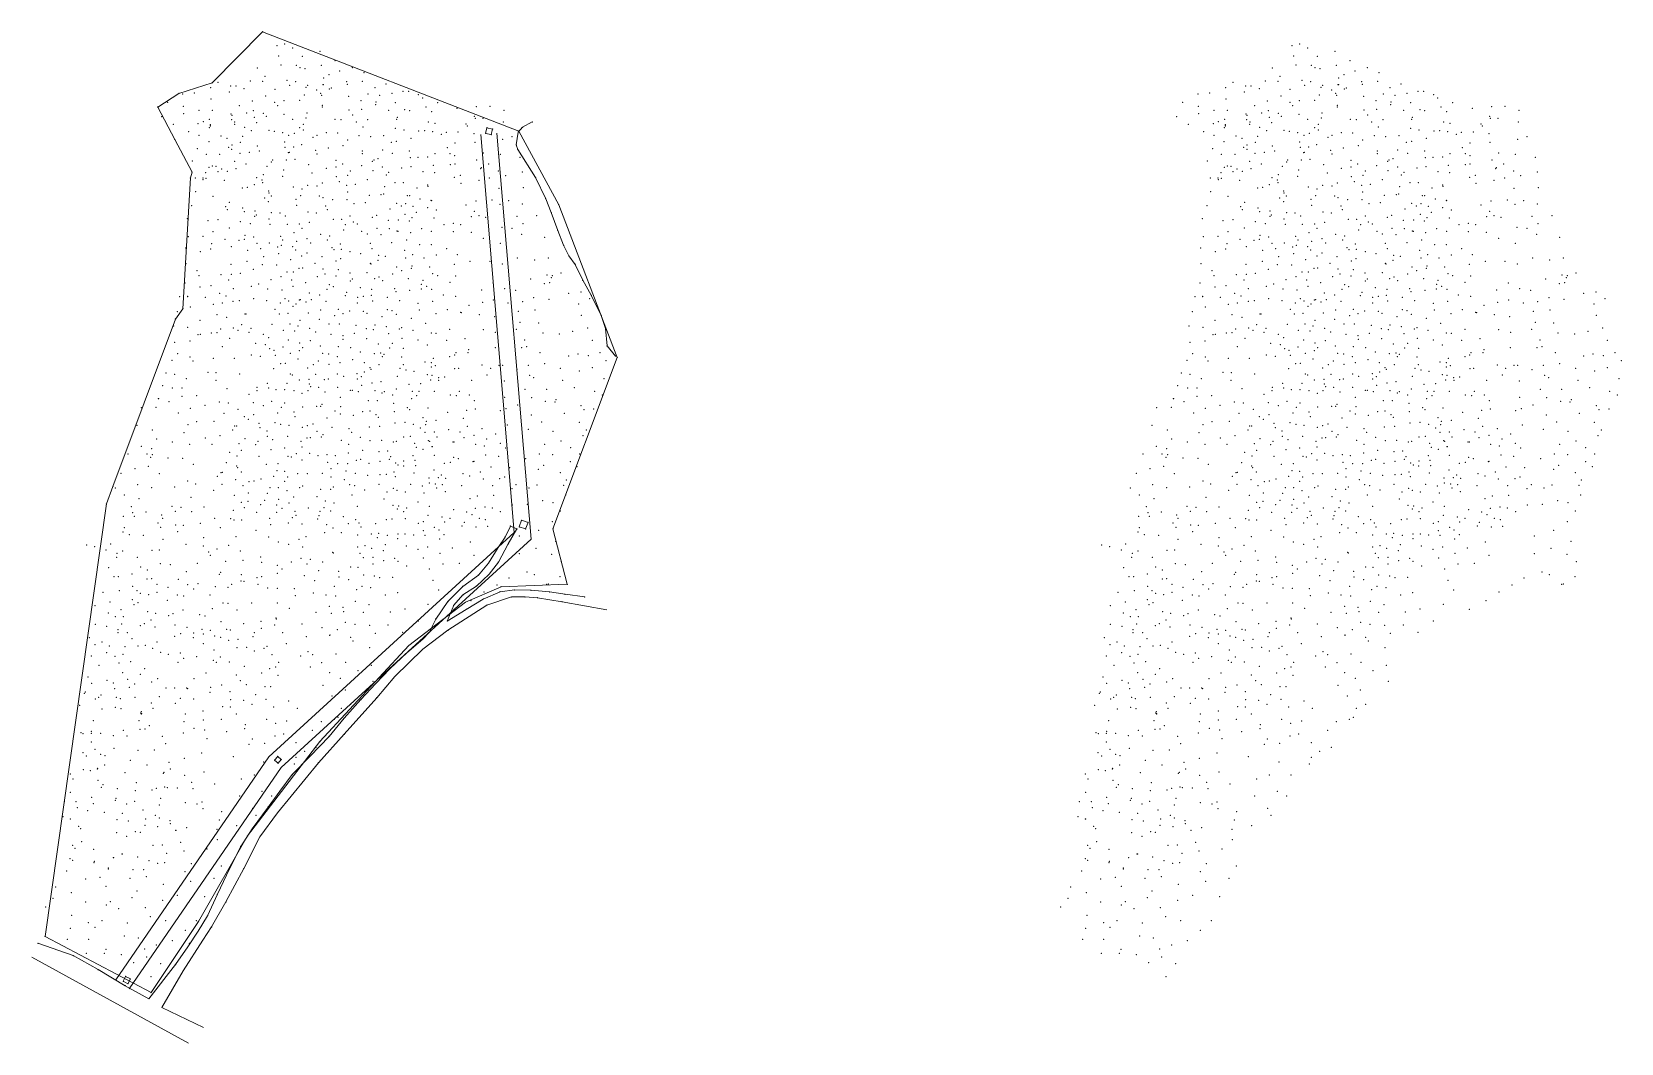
# Model space of a CAD drawing. Header units: metres. Extents: x 575963 to 576746, y 4027204 to 4027703.
import ezdxf

# ---------------------------------------------------------------- set-up
doc = ezdxf.new("R2010")
doc.units = ezdxf.units.M
for name, color, linetype, lineweight in [('ELEKTRKHAT', 207, 'Continuous', 0), ('NOKTAAĞAC', 126, 'Continuous', 0), ('NOKTADIREK', 157, 'Continuous', 0), ('NOKTAPARSEL', 6, 'Continuous', 0), ('NOKTATEL', 233, 'Continuous', 0), ('NOKTAYOL', 30, 'Continuous', 0), ('NOKTAZEMIN', 143, 'Continuous', 0), ('PARSEL', 1, 'Continuous', 0), ('TEL', 43, 'Continuous', 0), ('YOL', 132, 'Continuous', 0)]:
    doc.layers.add(name, color=color, linetype=linetype, lineweight=lineweight)

msp = doc.modelspace()

# ---------------------------------------------------------------- linework, layer by layer
at = {"layer": 'ELEKTRKHAT'}
for p, q in [((576187.6418, 4027655.2317, 346.0757), (576186.9469, 4027652.4286, 346.0286)), ((576190.39, 4027654.568, 346.073), (576187.6418, 4027655.2317, 346.0757)), ((576189.7382, 4027651.8767, 346.1022), (576190.39, 4027654.568, 346.073)), ((576184.5962, 4027651.9692, 346.0607), (576201.072, 4027455.8662, 335.6276)), ((576186.9469, 4027652.4286, 346.0286), (576189.7382, 4027651.8767, 346.1022)), ((576192.5681, 4027652.6389, 346.0607), (576209.3732, 4027452.6161, 335.6276)), ((576203.5465, 4027458.6532, 335.4981), (576204.712, 4027461.9063, 335.7999)), ((576206.639, 4027457.6473, 335.6734), (576203.5465, 4027458.6532, 335.4981)), ((576204.712, 4027461.9063, 335.7999), (576207.8558, 4027460.8292, 335.6483)), ((576207.8558, 4027460.8292, 335.6483), (576206.639, 4027457.6473, 335.6734)), ((576201.072, 4027455.8662, 335.6276), (576080.2113, 4027345.3712, 340.7573)), ((576209.3732, 4027452.6161, 335.6276), (576086.2856, 4027340.0851, 340.7573)), ((576080.2113, 4027345.3712, 340.7573), (576004.7874, 4027235.6176, 348.313)), ((576083.0026, 4027343.8269, 340.8333), (576084.6178, 4027345.5971, 340.6616)), ((576084.7392, 4027342.2214, 340.7543), (576083.0026, 4027343.8269, 340.8333)), ((576084.6178, 4027345.5971, 340.6616), (576086.346, 4027344.0538, 340.7474)), ((576086.346, 4027344.0538, 340.7474), (576084.7392, 4027342.2214, 340.7543)), ((576086.2856, 4027340.0851, 340.7573), (576011.3807, 4027231.0867, 348.313)), ((576009.6527, 4027237.2105, 348.4032), (576008.5027, 4027234.8761, 348.3402)), ((576008.5027, 4027234.8761, 348.3402), (576010.8211, 4027233.6112, 348.1657)), ((576011.9909, 4027236.0004, 348.3014), (576009.6527, 4027237.2105, 348.4032)), ((576010.8211, 4027233.6112, 348.1657), (576011.9909, 4027236.0004, 348.3014))]:
    msp.add_line(p, q, dxfattribs=at)
at = {"layer": 'NOKTAAĞAC'}
for p in [(576084.2203, 4027695.6578, 337.6478), (576087.9673, 4027696.5726, 337.7231), (576584.2203, 4027695.6578, 337.6478), (576587.9673, 4027696.5726, 337.7231), (576086.128, 4027686.1723, 338.566), (576093.6708, 4027686.0145, 339.2891), (576096.6343, 4027690.4596, 338.7802), (576112.7546, 4027688.3484, 339.9554), (576586.128, 4027686.1723, 338.566), (576593.6708, 4027686.0145, 339.2891), (576596.6343, 4027690.4596, 338.7802), (576612.7546, 4027688.3484, 339.9554), (576071.0244, 4027678.2801, 338.2067), (576074.4893, 4027684.7301, 338.1095), (576077.2077, 4027678.0893, 339.2151), (576078.325, 4027680.5638, 339.1533), (576089.1056, 4027678.5449, 339.7861), (576093.349, 4027677.9613, 339.7818), (576095.5505, 4027684.9049, 339.5084), (576097.9534, 4027684.3305, 339.4249), (576107.2366, 4027679.7757, 340.8001), (576109.8637, 4027681.3252, 340.5112), (576115.1511, 4027683.2835, 340.7018), (576118.5665, 4027678.021, 341.7361), (576121.2602, 4027684.8159, 341.0573), (576126.2881, 4027678.0352, 342.0497), (576571.0244, 4027678.2801, 338.2067), (576574.4893, 4027684.7301, 338.1095), (576577.2077, 4027678.0893, 339.2151), (576578.325, 4027680.5638, 339.1533), (576589.1056, 4027678.5449, 339.7861), (576593.349, 4027677.9613, 339.7818), (576595.5505, 4027684.9049, 339.5084), (576597.9534, 4027684.3305, 339.4249), (576607.2366, 4027679.7757, 340.8001), (576609.8637, 4027681.3252, 340.5112), (576615.1511, 4027683.2835, 340.7018), (576618.5665, 4027678.021, 341.7361), (576621.2602, 4027684.8159, 341.0573), (576626.2881, 4027678.0352, 342.0497), (576060.6977, 4027672.9357, 338.7786), (576061.4144, 4027675.8943, 338.405), (576063.9582, 4027675.8453, 338.8326), (576068.0404, 4027674.453, 338.5313), (576078.6745, 4027670.9306, 339.2339), (576083.2432, 4027674.2495, 339.2867), (576090.4477, 4027676.1825, 339.8973), (576097.6007, 4027671.4239, 340.3438), (576098.4257, 4027675.1693, 340.3186), (576099.3506, 4027676.1789, 340.4768), (576103.6804, 4027673.8811, 340.7612), (576105.6853, 4027672.282, 341.2966), (576106.2385, 4027671.1621, 341.3152), (576106.8296, 4027676.4375, 341.0185), (576107.099, 4027676.4101, 341.0319), (576110.0178, 4027674.2728, 341.2225), (576110.9825, 4027674.785, 341.4474), (576118.8202, 4027676.6682, 341.6137), (576119.4705, 4027670.6897, 342.0403), (576129.1204, 4027671.8966, 342.6437), (576132.5195, 4027674.9456, 342.608), (576134.8401, 4027671.255, 343.2012), (576140.8539, 4027672.1727, 343.2447), (576146.2636, 4027673.2494, 343.3955), (576149.0838, 4027673.1936, 343.7304), (576153.8725, 4027671.5592, 343.936), (576155.9052, 4027669.8541, 344.1385), (576560.6977, 4027672.9357, 338.7786), (576561.4144, 4027675.8943, 338.405), (576563.9582, 4027675.8453, 338.8326), (576568.0404, 4027674.453, 338.5313), (576578.6745, 4027670.9306, 339.2339), (576583.2432, 4027674.2495, 339.2867), (576590.4477, 4027676.1825, 339.8973), (576597.6007, 4027671.4239, 340.3438), (576598.4257, 4027675.1693, 340.3186), (576599.3506, 4027676.1789, 340.4768), (576603.6804, 4027673.8811, 340.7612), (576605.6853, 4027672.282, 341.2966), (576606.2385, 4027671.1621, 341.3152), (576606.8296, 4027676.4375, 341.0185), (576607.099, 4027676.4101, 341.0319), (576610.0178, 4027674.2728, 341.2225), (576610.9825, 4027674.785, 341.4474), (576618.8202, 4027676.6682, 341.6137), (576619.4705, 4027670.6897, 342.0403), (576629.1204, 4027671.8966, 342.6437), (576632.5195, 4027674.9456, 342.608), (576634.8401, 4027671.255, 343.2012), (576640.8539, 4027672.1727, 343.2447), (576646.2636, 4027673.2494, 343.3955), (576649.0838, 4027673.1936, 343.7304), (576653.8725, 4027671.5592, 343.936), (576655.9052, 4027669.8541, 344.1385), (576038.1995, 4027662.1988, 338.8321), (576052.3232, 4027663.7881, 338.8252), (576061.5116, 4027662.0306, 338.963), (576065.7359, 4027666.0886, 339.0251), (576069.3083, 4027662.5237, 339.2957), (576072.024, 4027668.4686, 338.9515), (576072.5087, 4027663.6154, 339.6044), (576077.4223, 4027662.3271, 339.5716), (576083.1135, 4027667.7568, 339.9057), (576084.5266, 4027666.068, 339.9299), (576087.6638, 4027661.9118, 340.5407), (576087.7012, 4027668.5168, 340.4454), (576095.3399, 4027668.7, 340.8527), (576098.968, 4027662.4668, 341.618), (576106.5359, 4027665.5058, 341.8152), (576106.5536, 4027666.3461, 341.8166), (576119.6756, 4027663.9532, 342.836), (576125.584, 4027668.549, 342.5984), (576125.8429, 4027664.2983, 343.2138), (576132.7673, 4027666.5597, 343.3568), (576132.9398, 4027667.9248, 343.3605), (576139.2472, 4027663.7964, 343.8346), (576142.5655, 4027667.6178, 343.9518), (576147.1666, 4027664.1079, 344.1521), (576149.5042, 4027663.7291, 344.5004), (576157.6444, 4027665.4712, 344.2046), (576160.422, 4027663.2243, 344.7694), (576172.9563, 4027664.7593, 345.0415), (576182.4726, 4027665.6901, 345.0291), (576538.1995, 4027662.1988, 338.8321), (576552.3232, 4027663.7881, 338.8252), (576561.5116, 4027662.0306, 338.963), (576565.7359, 4027666.0886, 339.0251), (576569.3083, 4027662.5237, 339.2957), (576572.024, 4027668.4686, 338.9515), (576572.5087, 4027663.6154, 339.6044), (576577.4223, 4027662.3271, 339.5716), (576583.1135, 4027667.7568, 339.9057), (576584.5266, 4027666.068, 339.9299), (576587.6638, 4027661.9118, 340.5407), (576587.7012, 4027668.5168, 340.4454), (576595.3399, 4027668.7, 340.8527), (576598.968, 4027662.4668, 341.618), (576606.5359, 4027665.5058, 341.8152), (576606.5536, 4027666.3461, 341.8166), (576619.6756, 4027663.9532, 342.836), (576625.584, 4027668.549, 342.5984), (576625.8429, 4027664.2983, 343.2138), (576632.7673, 4027666.5597, 343.3568), (576632.9398, 4027667.9248, 343.3605), (576639.2472, 4027663.7964, 343.8346), (576642.5655, 4027667.6178, 343.9518), (576647.1666, 4027664.1079, 344.1521), (576649.5042, 4027663.7291, 344.5004), (576657.6444, 4027665.4712, 344.2046), (576660.422, 4027663.2243, 344.7694), (576672.9563, 4027664.7593, 345.0415), (576682.4726, 4027665.6901, 345.0291), (576045.3422, 4027657.2429, 339.2378), (576047.892, 4027658.1926, 338.9711), (576050.8367, 4027655.2609, 339.3256), (576050.9441, 4027659.3304, 339.1084), (576051.3994, 4027656.7443, 339.3038), (576051.3998, 4027656.2406, 339.2894), (576051.4074, 4027656.1251, 339.2259), (576061.9004, 4027659.2537, 338.9732), (576062.0167, 4027661.3105, 338.9002), (576063.37, 4027656.8854, 339.335), (576063.4381, 4027658.1315, 339.3411), (576068.2478, 4027655.4935, 339.706), (576071.6239, 4027653.7356, 339.6198), (576072.9951, 4027660.453, 339.4732), (576074.1502, 4027657.7573, 339.7245), (576078.9918, 4027660.9544, 339.5593), (576080.2592, 4027653.9222, 340.4426), (576091.9242, 4027659.3218, 341.0372), (576095.4025, 4027655.2303, 341.9233), (576097.1144, 4027656.9219, 341.9643), (576097.2038, 4027654.1383, 341.8128), (576098.5493, 4027659.9906, 342.0681), (576112.8398, 4027659.3315, 342.4918), (576115.817, 4027659.2742, 343.0267), (576121.4962, 4027661.4863, 342.7709), (576123.3532, 4027658.086, 343.3247), (576126.6376, 4027655.5463, 343.6074), (576128.9184, 4027659.1988, 343.5322), (576142.5767, 4027654.9728, 344.7587), (576143.195, 4027659.3912, 344.292), (576143.5192, 4027660.4647, 344.1683), (576154.0492, 4027653.7202, 345.2119), (576156.9559, 4027653.8038, 345.1987), (576158.8109, 4027658.0216, 344.9217), (576161.9961, 4027657.4273, 345.0213), (576177.2991, 4027657.0416, 345.4526), (576177.9479, 4027656.1248, 345.6359), (576181.4615, 4027660.9176, 345.2632), (576181.9166, 4027659.9735, 345.3217), (576545.3422, 4027657.2429, 339.2378), (576547.892, 4027658.1926, 338.9711), (576550.8367, 4027655.2609, 339.3256), (576550.9441, 4027659.3304, 339.1084), (576551.3994, 4027656.7443, 339.3038), (576551.3998, 4027656.2406, 339.2894), (576551.4074, 4027656.1251, 339.2259), (576561.9004, 4027659.2537, 338.9732), (576562.0167, 4027661.3105, 338.9002), (576563.37, 4027656.8854, 339.335), (576563.4381, 4027658.1315, 339.3411), (576568.2478, 4027655.4935, 339.706), (576571.6239, 4027653.7356, 339.6198), (576572.9951, 4027660.453, 339.4732), (576574.1502, 4027657.7573, 339.7245), (576578.9918, 4027660.9544, 339.5593), (576580.2592, 4027653.9222, 340.4426), (576591.9242, 4027659.3218, 341.0372), (576595.4025, 4027655.2303, 341.9233), (576597.1144, 4027656.9219, 341.9643), (576597.2038, 4027654.1383, 341.8128), (576598.5493, 4027659.9906, 342.0681), (576612.8398, 4027659.3315, 342.4918), (576615.817, 4027659.2742, 343.0267), (576621.4962, 4027661.4863, 342.7709), (576623.3532, 4027658.086, 343.3247), (576626.6376, 4027655.5463, 343.6074), (576628.9184, 4027659.1988, 343.5322), (576642.5767, 4027654.9728, 344.7587), (576643.195, 4027659.3912, 344.292), (576643.5192, 4027660.4647, 344.1683), (576654.0492, 4027653.7202, 345.2119), (576656.9559, 4027653.8038, 345.1987), (576658.8109, 4027658.0216, 344.9217), (576661.9961, 4027657.4273, 345.0213), (576677.2991, 4027657.0416, 345.4526), (576677.9479, 4027656.1248, 345.6359), (576681.4615, 4027660.9176, 345.2632), (576681.9166, 4027659.9735, 345.3217), (576050.6575, 4027648.4779, 339.5573), (576056.6472, 4027651.247, 339.2476), (576059.6181, 4027649.9635, 339.645), (576061.9751, 4027646.7202, 339.8305), (576066.1711, 4027648.1305, 339.7251), (576067.2511, 4027651.0894, 339.7854), (576074.4538, 4027646.2305, 340.7197), (576082.9106, 4027653.4494, 340.6119), (576087.0175, 4027652.8743, 341.1277), (576087.9755, 4027648.2452, 342.0015), (576090.0104, 4027651.5144, 341.863), (576092.7657, 4027652.4762, 341.865), (576096.3414, 4027646.8919, 342.3738), (576101.8757, 4027650.4718, 342.7155), (576103.9281, 4027651.596, 342.5712), (576108.4588, 4027652.9111, 342.8007), (576114.1183, 4027652.6326, 343.1579), (576116.7988, 4027646.4456, 343.573), (576118.9504, 4027649.1379, 343.6067), (576124.6677, 4027651.2947, 343.6561), (576130.3235, 4027650.9389, 344.4291), (576136.8036, 4027651.3239, 344.807), (576140.5028, 4027648.1247, 344.866), (576143.0472, 4027648.54, 345.2179), (576150.2982, 4027650.0613, 345.0096), (576160.8443, 4027653.2802, 345.2685), (576165.1774, 4027652.0629, 345.2814), (576167.5992, 4027652.9719, 345.3742), (576171.8563, 4027647.7207, 345.9101), (576173.4378, 4027653.2248, 345.6275), (576181.2493, 4027652.2982, 345.5656), (576181.7765, 4027648.0024, 345.6897), (576550.6575, 4027648.4779, 339.5573), (576556.6472, 4027651.247, 339.2476), (576559.6181, 4027649.9635, 339.645), (576561.9751, 4027646.7202, 339.8305), (576566.1711, 4027648.1305, 339.7251), (576567.2511, 4027651.0894, 339.7854), (576574.4538, 4027646.2305, 340.7197), (576582.9106, 4027653.4494, 340.6119), (576587.0175, 4027652.8743, 341.1277), (576587.9755, 4027648.2452, 342.0015), (576590.0104, 4027651.5144, 341.863), (576592.7657, 4027652.4762, 341.865), (576596.3414, 4027646.8919, 342.3738), (576601.8757, 4027650.4718, 342.7155), (576603.9281, 4027651.596, 342.5712), (576608.4588, 4027652.9111, 342.8007), (576614.1183, 4027652.6326, 343.1579), (576616.7988, 4027646.4456, 343.573), (576618.9504, 4027649.1379, 343.6067), (576624.6677, 4027651.2947, 343.6561), (576630.3235, 4027650.9389, 344.4291), (576636.8036, 4027651.3239, 344.807), (576640.5028, 4027648.1247, 344.866), (576643.0472, 4027648.54, 345.2179), (576650.2982, 4027650.0613, 345.0096), (576660.8443, 4027653.2802, 345.2685), (576665.1774, 4027652.0629, 345.2814), (576667.5992, 4027652.9719, 345.3742), (576671.8563, 4027647.7207, 345.9101), (576673.4378, 4027653.2248, 345.6275), (576681.2493, 4027652.2982, 345.5656), (576681.7765, 4027648.0024, 345.6897), (576060.387, 4027645.6796, 339.9594), (576061.9418, 4027644.5598, 340.0972), (576063.3839, 4027638.7423, 340.4983), (576065.9265, 4027642.6847, 340.3427), (576070.5162, 4027643.1171, 340.7579), (576075.5552, 4027643.8016, 340.748), (576081.4885, 4027638.4627, 341.2447), (576082.0193, 4027639.3227, 341.1614), (576088.1967, 4027645.6229, 341.9697), (576088.8397, 4027639.4109, 342.3931), (576089.8726, 4027642.9548, 342.4306), (576090.2108, 4027643.0639, 342.4373), (576092.4017, 4027645.7351, 342.2901), (576093.0635, 4027639.6853, 342.4187), (576103.255, 4027644.1792, 342.9704), (576103.8433, 4027642.4019, 342.8691), (576109.4408, 4027645.2325, 343.4816), (576113.2753, 4027639.2377, 344.0837), (576126.2217, 4027643.8421, 344.5466), (576126.2404, 4027642.5671, 344.5263), (576131.2219, 4027638.6593, 345.0733), (576131.9505, 4027639.419, 345.0625), (576133.991, 4027640.0586, 345.1745), (576136.1951, 4027644.3047, 344.8596), (576149.4707, 4027643.7324, 345.3306), (576149.8109, 4027640.4756, 345.4309), (576153.6429, 4027640.6971, 345.6623), (576158.4266, 4027640.8719, 345.6556), (576162.0256, 4027642.5429, 345.9276), (576168.1169, 4027645.3871, 345.9945), (576169.4714, 4027642.435, 345.8782), (576171.7831, 4027641.4571, 346.1262), (576182.6356, 4027639.3474, 346.4441), (576203.947, 4027640.6859, 346.179), (576560.387, 4027645.6796, 339.9594), (576561.9418, 4027644.5598, 340.0972), (576563.3839, 4027638.7423, 340.4983), (576565.9265, 4027642.6847, 340.3427), (576570.5162, 4027643.1171, 340.7579), (576575.5552, 4027643.8016, 340.748), (576581.4885, 4027638.4627, 341.2447), (576582.0193, 4027639.3227, 341.1614), (576588.1967, 4027645.6229, 341.9697), (576588.8397, 4027639.4109, 342.3931), (576589.8726, 4027642.9548, 342.4306), (576590.2108, 4027643.0639, 342.4373), (576592.4017, 4027645.7351, 342.2901), (576593.0635, 4027639.6853, 342.4187), (576603.255, 4027644.1792, 342.9704), (576603.8433, 4027642.4019, 342.8691), (576609.4408, 4027645.2325, 343.4816), (576613.2753, 4027639.2377, 344.0837), (576626.2217, 4027643.8421, 344.5466), (576626.2404, 4027642.5671, 344.5263), (576631.2219, 4027638.6593, 345.0733), (576631.9505, 4027639.419, 345.0625), (576633.991, 4027640.0586, 345.1745), (576636.1951, 4027644.3047, 344.8596), (576649.4707, 4027643.7324, 345.3306), (576649.8109, 4027640.4756, 345.4309), (576653.6429, 4027640.6971, 345.6623), (576658.4266, 4027640.8719, 345.6556), (576662.0256, 4027642.5429, 345.9276), (576668.1169, 4027645.3871, 345.9945), (576669.4714, 4027642.435, 345.8782), (576671.7831, 4027641.4571, 346.1262), (576682.6356, 4027639.3474, 346.4441), (576703.947, 4027640.6859, 346.179), (576047.7454, 4027630.5189, 340.2547), (576049.1392, 4027633.1812, 339.9189), (576049.2897, 4027630.3074, 340.1627), (576050.7715, 4027635.8299, 340.0789), (576052.3389, 4027636.4133, 340.1329), (576054.1106, 4027636.1679, 340.1877), (576055.1296, 4027633.6339, 340.2999), (576057.0356, 4027635.001, 340.345), (576059.7396, 4027633.7681, 340.4359), (576063.9844, 4027635.1397, 340.6613), (576069.0013, 4027637.3406, 340.9549), (576074.237, 4027630.6378, 341.0875), (576077.5118, 4027632.1077, 341.2542), (576079.3666, 4027636.2671, 341.3062), (576086.9821, 4027631.243, 342.4419), (576087.4321, 4027634.5167, 342.0514), (576099.8037, 4027637.0882, 343.2028), (576101.5313, 4027632.9093, 343.5059), (576108.5503, 4027635.3437, 344.0032), (576113.2189, 4027635.8588, 344.3734), (576113.3707, 4027631.1989, 344.4531), (576116.4924, 4027637.4756, 343.9883), (576119.0753, 4027631.8269, 344.6033), (576120.3669, 4027633.9301, 344.7709), (576125.8497, 4027636.6513, 344.7141), (576131.5306, 4027634.0432, 345.3274), (576136.1597, 4027635.9915, 345.2236), (576138.0216, 4027632.0317, 345.4687), (576139.2582, 4027633.3502, 345.4222), (576145.6725, 4027635.4974, 345.6596), (576150.1638, 4027636.1494, 345.6933), (576156.1554, 4027633.5427, 345.9795), (576161.2554, 4027636.8015, 345.7467), (576161.8473, 4027633.0917, 345.9254), (576169.5661, 4027637.1211, 345.7814), (576171.6397, 4027630.8834, 346.5333), (576171.9057, 4027637.391, 346.0178), (576174.5531, 4027631.8343, 346.5191), (576184.5666, 4027635.0924, 346.5554), (576184.8418, 4027635.6463, 346.6588), (576196.8454, 4027631.5984, 346.8074), (576547.7454, 4027630.5189, 340.2547), (576549.1392, 4027633.1812, 339.9189), (576549.2897, 4027630.3074, 340.1627), (576550.7715, 4027635.8299, 340.0789), (576552.3389, 4027636.4133, 340.1329), (576554.1106, 4027636.1679, 340.1877), (576555.1296, 4027633.6339, 340.2999), (576557.0356, 4027635.001, 340.345), (576559.7396, 4027633.7681, 340.4359), (576563.9844, 4027635.1397, 340.6613), (576569.0013, 4027637.3406, 340.9549), (576574.237, 4027630.6378, 341.0875), (576577.5118, 4027632.1077, 341.2542), (576579.3666, 4027636.2671, 341.3062), (576586.9821, 4027631.243, 342.4419), (576587.4321, 4027634.5167, 342.0514), (576599.8037, 4027637.0882, 343.2028), (576601.5313, 4027632.9093, 343.5059), (576608.5503, 4027635.3437, 344.0032), (576613.2189, 4027635.8588, 344.3734), (576613.3707, 4027631.1989, 344.4531), (576616.4924, 4027637.4756, 343.9883), (576619.0753, 4027631.8269, 344.6033), (576620.3669, 4027633.9301, 344.7709), (576625.8497, 4027636.6513, 344.7141), (576631.5306, 4027634.0432, 345.3274), (576636.1597, 4027635.9915, 345.2236), (576638.0216, 4027632.0317, 345.4687), (576639.2582, 4027633.3502, 345.4222), (576645.6725, 4027635.4974, 345.6596), (576650.1638, 4027636.1494, 345.6933), (576656.1554, 4027633.5427, 345.9795), (576661.2554, 4027636.8015, 345.7467), (576661.8473, 4027633.0917, 345.9254), (576669.5661, 4027637.1211, 345.7814), (576671.6397, 4027630.8834, 346.5333), (576671.9057, 4027637.391, 346.0178), (576674.5531, 4027631.8343, 346.5191), (576684.5666, 4027635.0924, 346.5554), (576684.8418, 4027635.6463, 346.6588), (576696.8454, 4027631.5984, 346.8074), (576047.8094, 4027629.6454, 340.3341), (576058.3126, 4027629.2964, 340.6337), (576067.1903, 4027625.569, 341.2808), (576069.6531, 4027625.8838, 341.153), (576073.0629, 4027627.1692, 341.232), (576076.8643, 4027629.4538, 341.2623), (576077.2103, 4027628.2003, 341.421), (576080.0657, 4027624.1412, 341.7762), (576080.2438, 4027623.1529, 341.8131), (576092.2962, 4027626.0462, 343.1892), (576096.5596, 4027625.1187, 343.3714), (576099.3248, 4027626.8528, 343.5083), (576103.8667, 4027626.5157, 343.9208), (576106.5058, 4027628.1159, 344.6182), (576114.8577, 4027628.7235, 344.5436), (576118.4644, 4027626.8853, 345.1536), (576118.9452, 4027623.6025, 344.9133), (576122.7245, 4027627.3416, 345.4312), (576136.7793, 4027622.5687, 345.5776), (576137.2329, 4027626.2105, 345.5979), (576142.3615, 4027628.1697, 345.7436), (576146.3945, 4027628.2055, 346.0752), (576153.0939, 4027625.653, 346.1567), (576158.3486, 4027626.9894, 346.1535), (576158.5494, 4027626.4131, 346.2756), (576174.8813, 4027627.8105, 346.4577), (576183.7496, 4027629.2984, 346.8678), (576547.8094, 4027629.6454, 340.3341), (576558.3126, 4027629.2964, 340.6337), (576567.1903, 4027625.569, 341.2808), (576569.6531, 4027625.8838, 341.153), (576573.0629, 4027627.1692, 341.232), (576576.8643, 4027629.4538, 341.2623), (576577.2103, 4027628.2003, 341.421), (576580.0657, 4027624.1412, 341.7762), (576580.2438, 4027623.1529, 341.8131), (576592.2962, 4027626.0462, 343.1892), (576596.5596, 4027625.1187, 343.3714), (576599.3248, 4027626.8528, 343.5083), (576603.8667, 4027626.5157, 343.9208), (576606.5058, 4027628.1159, 344.6182), (576614.8577, 4027628.7235, 344.5436), (576618.4644, 4027626.8853, 345.1536), (576618.9452, 4027623.6025, 344.9133), (576622.7245, 4027627.3416, 345.4312), (576636.7793, 4027622.5687, 345.5776), (576637.2329, 4027626.2105, 345.5979), (576642.3615, 4027628.1697, 345.7436), (576646.3945, 4027628.2055, 346.0752), (576653.0939, 4027625.653, 346.1567), (576658.3486, 4027626.9894, 346.1535), (576658.5494, 4027626.4131, 346.2756), (576674.8813, 4027627.8105, 346.4577), (576683.7496, 4027629.2984, 346.8678), (576058.8864, 4027616.3881, 341.0008), (576059.6708, 4027614.9403, 341.2823), (576060.7908, 4027618.506, 341.0853), (576067.3629, 4027615.7002, 341.5093), (576078.1126, 4027620.573, 341.6654), (576080.0256, 4027618.8333, 342.0703), (576081.3463, 4027621.6131, 341.9131), (576093.5065, 4027620.047, 343.5083), (576093.8221, 4027617.1173, 343.3249), (576095.8318, 4027621.8216, 343.3546), (576105.1435, 4027621.6424, 344.1238), (576106.8764, 4027620.86, 344.494), (576108.2611, 4027616.6645, 344.7393), (576108.9434, 4027614.9155, 344.6075), (576111.5552, 4027619.8653, 344.9193), (576118.7263, 4027619.8243, 344.8585), (576122.0878, 4027617.9355, 345.2751), (576127.7436, 4027618.4239, 345.4427), (576129.6535, 4027621.9646, 345.5603), (576135.4902, 4027622.3345, 345.4646), (576139.8533, 4027615.3061, 346.0732), (576143.1504, 4027618.0049, 346.3374), (576145.452, 4027616.6781, 346.1422), (576147.662, 4027617.8514, 346.4617), (576148.4227, 4027621.7298, 346.1333), (576149.5959, 4027621.785, 346.2953), (576151.2577, 4027616.5711, 346.6654), (576154.7135, 4027620.238, 346.2699), (576158.4012, 4027615.9583, 346.665), (576160.1137, 4027619.5679, 346.8764), (576160.3743, 4027619.3024, 346.9091), (576162.7143, 4027614.7539, 347.0649), (576177.2839, 4027617.2606, 347.3876), (576182.182, 4027619.1913, 347.3482), (576558.8864, 4027616.3881, 341.0008), (576559.6708, 4027614.9403, 341.2823), (576560.7908, 4027618.506, 341.0853), (576567.3629, 4027615.7002, 341.5093), (576578.1126, 4027620.573, 341.6654), (576580.0256, 4027618.8333, 342.0703), (576581.3463, 4027621.6131, 341.9131), (576593.5065, 4027620.047, 343.5083), (576593.8221, 4027617.1173, 343.3249), (576595.8318, 4027621.8216, 343.3546), (576605.1435, 4027621.6424, 344.1238), (576606.8764, 4027620.86, 344.494), (576608.2611, 4027616.6645, 344.7393), (576608.9434, 4027614.9155, 344.6075), (576611.5552, 4027619.8653, 344.9193), (576618.7263, 4027619.8243, 344.8585), (576622.0878, 4027617.9355, 345.2751), (576627.7436, 4027618.4239, 345.4427), (576629.6535, 4027621.9646, 345.5603), (576635.4902, 4027622.3345, 345.4646), (576639.8533, 4027615.3061, 346.0732), (576643.1504, 4027618.0049, 346.3374), (576645.452, 4027616.6781, 346.1422), (576647.662, 4027617.8514, 346.4617), (576648.4227, 4027621.7298, 346.1333), (576649.5959, 4027621.785, 346.2953), (576651.2577, 4027616.5711, 346.6654), (576654.7135, 4027620.238, 346.2699), (576658.4012, 4027615.9583, 346.665), (576660.1137, 4027619.5679, 346.8764), (576660.3743, 4027619.3024, 346.9091), (576662.7143, 4027614.7539, 347.0649), (576677.2839, 4027617.2606, 347.3876), (576682.182, 4027619.1913, 347.3482), (576055.1612, 4027609.9484, 341.0267), (576068.1848, 4027613.8461, 341.5627), (576071.0894, 4027608.0261, 341.8466), (576073.2908, 4027611.6548, 342.0327), (576073.3863, 4027614.1721, 341.6971), (576073.9757, 4027612.1962, 342.0274), (576080.2086, 4027610.2944, 342.4656), (576080.8163, 4027607.6449, 342.7405), (576081.4658, 4027613.4515, 342.3999), (576085.7122, 4027613.185, 342.7886), (576088.3772, 4027611.7388, 343.0243), (576089.2843, 4027607.6124, 343.2331), (576095.2966, 4027607.8966, 343.892), (576099.4624, 4027613.7637, 344.0008), (576100.1878, 4027608.6558, 344.0792), (576103.5127, 4027613.2826, 344.1458), (576111.958, 4027610.1298, 344.6965), (576115.9988, 4027610.0941, 345.0071), (576117.9278, 4027607.5271, 345.3352), (576120.2335, 4027611.8554, 345.3823), (576121.7639, 4027608.7574, 345.6293), (576123.7346, 4027607.8942, 345.8674), (576131.1664, 4027611.0796, 345.8517), (576133.2286, 4027612.0613, 345.8188), (576139.039, 4027609.6236, 346.2481), (576144.0322, 4027609.7649, 346.4123), (576147.3355, 4027612.5276, 346.3126), (576149.3824, 4027609.3623, 346.5806), (576150.7041, 4027610.9559, 346.5458), (576152.8751, 4027613.6341, 346.8005), (576161.622, 4027610.7839, 347.104), (576171.0653, 4027608.2329, 347.4143), (576174.6238, 4027607.5059, 347.5373), (576180.0168, 4027611.4205, 347.5597), (576181.4836, 4027614.158, 347.7249), (576183.7123, 4027611.939, 347.7142), (576202.4113, 4027611.545, 346.8458), (576205.3434, 4027608.0264, 346.7687), (576555.1612, 4027609.9484, 341.0267), (576568.1848, 4027613.8461, 341.5627), (576571.0894, 4027608.0261, 341.8466), (576573.2908, 4027611.6548, 342.0327), (576573.3863, 4027614.1721, 341.6971), (576573.9757, 4027612.1962, 342.0274), (576580.2086, 4027610.2944, 342.4656), (576580.8163, 4027607.6449, 342.7405), (576581.4658, 4027613.4515, 342.3999), (576585.7122, 4027613.185, 342.7886), (576588.3772, 4027611.7388, 343.0243), (576589.2843, 4027607.6124, 343.2331), (576595.2966, 4027607.8966, 343.892), (576599.4624, 4027613.7637, 344.0008), (576600.1878, 4027608.6558, 344.0792), (576603.5127, 4027613.2826, 344.1458), (576611.958, 4027610.1298, 344.6965), (576615.9988, 4027610.0941, 345.0071), (576617.9278, 4027607.5271, 345.3352), (576620.2335, 4027611.8554, 345.3823), (576621.7639, 4027608.7574, 345.6293), (576623.7346, 4027607.8942, 345.8674), (576631.1664, 4027611.0796, 345.8517), (576633.2286, 4027612.0613, 345.8188), (576639.039, 4027609.6236, 346.2481), (576644.0322, 4027609.7649, 346.4123), (576647.3355, 4027612.5276, 346.3126), (576649.3824, 4027609.3623, 346.5806), (576650.7041, 4027610.9559, 346.5458), (576652.8751, 4027613.6341, 346.8005), (576661.622, 4027610.7839, 347.104), (576671.0653, 4027608.2329, 347.4143), (576674.6238, 4027607.5059, 347.5373), (576680.0168, 4027611.4205, 347.5597), (576681.4836, 4027614.158, 347.7249), (576683.7123, 4027611.939, 347.7142), (576702.4113, 4027611.545, 346.8458), (576705.3434, 4027608.0264, 346.7687), (576052.6803, 4027604.0294, 340.8989), (576058.6122, 4027600.2484, 341.2998), (576060.6578, 4027605.9439, 341.269), (576065.496, 4027599.7711, 341.6159), (576068.0743, 4027600.291, 341.7272), (576068.4411, 4027602.311, 341.7864), (576072.6926, 4027601.4089, 342.1226), (576086.0188, 4027601.822, 342.8628), (576087.0647, 4027599.8872, 343.2686), (576092.5855, 4027603.5101, 343.5244), (576093.8473, 4027599.3492, 343.7411), (576096.4802, 4027605.6469, 343.9793), (576098.9102, 4027600.5424, 343.926), (576105.7323, 4027602.7756, 344.3708), (576109.089, 4027599.883, 344.6842), (576110.1513, 4027601.9486, 344.7971), (576116.973, 4027604.876, 345.4939), (576133.4692, 4027605.7065, 346.0062), (576135.4612, 4027602.6153, 346.3926), (576139.5532, 4027605.4687, 346.2837), (576143.392, 4027604.4168, 346.2689), (576143.8641, 4027604.2452, 346.2646), (576148.0068, 4027600.04, 346.6969), (576150.0548, 4027603.546, 347.0242), (576155.4983, 4027605.5075, 346.9656), (576170.9976, 4027604.0956, 347.0461), (576179.8729, 4027603.6647, 347.6339), (576199.9118, 4027605.7858, 347.1409), (576552.6803, 4027604.0294, 340.8989), (576558.6122, 4027600.2484, 341.2998), (576560.6578, 4027605.9439, 341.269), (576565.496, 4027599.7711, 341.6159), (576568.0743, 4027600.291, 341.7272), (576568.4411, 4027602.311, 341.7864), (576572.6926, 4027601.4089, 342.1226), (576586.0188, 4027601.822, 342.8628), (576587.0647, 4027599.8872, 343.2686), (576592.5855, 4027603.5101, 343.5244), (576593.8473, 4027599.3492, 343.7411), (576596.4802, 4027605.6469, 343.9793), (576598.9102, 4027600.5424, 343.926), (576605.7323, 4027602.7756, 344.3708), (576609.089, 4027599.883, 344.6842), (576610.1513, 4027601.9486, 344.7971), (576616.973, 4027604.876, 345.4939), (576633.4692, 4027605.7065, 346.0062), (576635.4612, 4027602.6153, 346.3926), (576639.5532, 4027605.4687, 346.2837), (576643.392, 4027604.4168, 346.2689), (576643.8641, 4027604.2452, 346.2646), (576648.0068, 4027600.04, 346.6969), (576650.0548, 4027603.546, 347.0242), (576655.4983, 4027605.5075, 346.9656), (576670.9976, 4027604.0956, 347.0461), (576679.8729, 4027603.6647, 347.6339), (576699.9118, 4027605.7858, 347.1409), (576046.3699, 4027594.1714, 341.1141), (576051.5341, 4027595.4962, 341.2426), (576052.0817, 4027598.2299, 340.991), (576061.6875, 4027596.6367, 341.4036), (576069.6916, 4027594.8454, 341.6899), (576074.2965, 4027598.3382, 342.4002), (576076.1223, 4027595.6474, 342.3171), (576077.5828, 4027591.7729, 342.2235), (576080.4134, 4027598.5461, 342.5494), (576084.5654, 4027596.5817, 342.88), (576084.9687, 4027593.218, 342.9406), (576086.3274, 4027597.4056, 343.3357), (576091.904, 4027596.6076, 343.4171), (576093.4168, 4027595.063, 343.624), (576096.4162, 4027592.1375, 343.5838), (576098.9964, 4027593.5342, 343.9847), (576100.7193, 4027598.5245, 343.8553), (576106.3323, 4027591.835, 344.2434), (576111.2476, 4027596.2342, 344.9283), (576112.3021, 4027595.195, 344.8713), (576115.3348, 4027597.9192, 345.3938), (576115.8402, 4027595.3481, 345.4434), (576120.2489, 4027594.1568, 345.7309), (576125.482, 4027593.1814, 345.7245), (576130.1614, 4027598.2705, 346.0462), (576131.0488, 4027595.7063, 346.0801), (576134.259, 4027592.3412, 346.0132), (576137.6127, 4027591.9199, 346.2614), (576147.0351, 4027594.9082, 346.6415), (576147.6532, 4027591.1026, 346.6901), (576150.9824, 4027592.6606, 347.0723), (576154.4737, 4027597.7132, 347.0492), (576156.6482, 4027591.1717, 347.2725), (576160.1599, 4027597.7422, 347.401), (576546.3699, 4027594.1714, 341.1141), (576551.5341, 4027595.4962, 341.2426), (576552.0817, 4027598.2299, 340.991), (576561.6875, 4027596.6367, 341.4036), (576569.6916, 4027594.8454, 341.6899), (576574.2965, 4027598.3382, 342.4002), (576576.1223, 4027595.6474, 342.3171), (576577.5828, 4027591.7729, 342.2235), (576580.4134, 4027598.5461, 342.5494), (576584.5654, 4027596.5817, 342.88), (576584.9687, 4027593.218, 342.9406), (576586.3274, 4027597.4056, 343.3357), (576591.904, 4027596.6076, 343.4171), (576593.4168, 4027595.063, 343.624), (576596.4162, 4027592.1375, 343.5838), (576598.9964, 4027593.5342, 343.9847), (576600.7193, 4027598.5245, 343.8553), (576606.3323, 4027591.835, 344.2434), (576611.2476, 4027596.2342, 344.9283), (576612.3021, 4027595.195, 344.8713), (576615.3348, 4027597.9192, 345.3938), (576615.8402, 4027595.3481, 345.4434), (576620.2489, 4027594.1568, 345.7309), (576625.482, 4027593.1814, 345.7245), (576630.1614, 4027598.2705, 346.0462), (576631.0488, 4027595.7063, 346.0801), (576634.259, 4027592.3412, 346.0132), (576637.6127, 4027591.9199, 346.2614), (576647.0351, 4027594.9082, 346.6415), (576647.6532, 4027591.1026, 346.6901), (576650.9824, 4027592.6606, 347.0723), (576654.4737, 4027597.7132, 347.0492), (576656.6482, 4027591.1717, 347.2725), (576660.1599, 4027597.7422, 347.401), (576044.7631, 4027584.8217, 341.2826), (576061.4955, 4027588.0598, 341.761), (576066.1585, 4027583.5704, 341.6931), (576069.4781, 4027589.5219, 341.9697), (576072.5028, 4027585.5326, 342.0239), (576076.9147, 4027587.8567, 342.2925), (576084.0113, 4027587.7029, 342.8194), (576089.0608, 4027584.2342, 343.1251), (576090.984, 4027590.3077, 343.1774), (576092.2479, 4027584.155, 343.2811), (576095.0337, 4027585.9742, 343.6077), (576096.8089, 4027586.1767, 343.5394), (576102.8795, 4027588.4057, 343.8226), (576106.8594, 4027585.745, 344.3694), (576113.3245, 4027589.698, 345.129), (576114.3545, 4027585.3858, 344.9397), (576115.6191, 4027590.7599, 345.2972), (576120.1759, 4027583.7117, 345.3224), (576128.608, 4027583.9331, 345.8663), (576130.1107, 4027588.4036, 345.9738), (576130.494, 4027588.0699, 345.9904), (576133.9348, 4027589.9791, 346.1095), (576143.229, 4027586.5874, 346.8982), (576145.5857, 4027584.817, 346.5264), (576150.4178, 4027586.0691, 346.8358), (576150.6532, 4027587.1819, 346.9331), (576159.4124, 4027586.6546, 347.4825), (576160.9306, 4027583.3695, 347.5578), (576171.4879, 4027587.92, 347.7481), (576224.0414, 4027583.7169, 347.0178), (576544.7631, 4027584.8217, 341.2826), (576561.4955, 4027588.0598, 341.761), (576566.1585, 4027583.5704, 341.6931), (576569.4781, 4027589.5219, 341.9697), (576572.5028, 4027585.5326, 342.0239), (576576.9147, 4027587.8567, 342.2925), (576584.0113, 4027587.7029, 342.8194), (576589.0608, 4027584.2342, 343.1251), (576590.984, 4027590.3077, 343.1774), (576592.2479, 4027584.155, 343.2811), (576595.0337, 4027585.9742, 343.6077), (576596.8089, 4027586.1767, 343.5394), (576602.8795, 4027588.4057, 343.8226), (576606.8594, 4027585.745, 344.3694), (576613.3245, 4027589.698, 345.129), (576614.3545, 4027585.3858, 344.9397), (576615.6191, 4027590.7599, 345.2972), (576620.1759, 4027583.7117, 345.3224), (576628.608, 4027583.9331, 345.8663), (576630.1107, 4027588.4036, 345.9738), (576630.494, 4027588.0699, 345.9904), (576633.9348, 4027589.9791, 346.1095), (576643.229, 4027586.5874, 346.8982), (576645.5857, 4027584.817, 346.5264), (576650.4178, 4027586.0691, 346.8358), (576650.6532, 4027587.1819, 346.9331), (576659.4124, 4027586.6546, 347.4825), (576660.9306, 4027583.3695, 347.5578), (576671.4879, 4027587.92, 347.7481), (576724.0414, 4027583.7169, 347.0178), (576045.7742, 4027582.3562, 341.3255), (576046.232, 4027576.8442, 341.2089), (576051.7066, 4027577.472, 341.5454), (576056.6942, 4027582.8724, 341.3181), (576060.4732, 4027580.2883, 341.5364), (576061.7086, 4027583.0417, 341.6554), (576062.6494, 4027575.9898, 341.7385), (576071.5441, 4027577.0833, 342.2526), (576075.1778, 4027578.3582, 342.2595), (576079.689, 4027575.9102, 342.2085), (576081.2011, 4027580.3775, 342.3914), (576086.2132, 4027581.8733, 342.9072), (576091.398, 4027580.1889, 343.1377), (576092.0437, 4027577.1775, 343.2866), (576104.1365, 4027581.9843, 344.0161), (576107.8723, 4027583.2508, 344.3131), (576108.7647, 4027575.631, 344.3743), (576110.0566, 4027577.8872, 344.51), (576112.0446, 4027577.0498, 344.6259), (576113.2077, 4027582.2719, 344.9036), (576120.3319, 4027579.8252, 344.986), (576121.2773, 4027580.7158, 345.3204), (576125.2582, 4027576.4567, 345.3252), (576130.8918, 4027575.7383, 345.4719), (576132.2733, 4027580.9628, 345.9288), (576134.3944, 4027581.765, 346.0756), (576136.2509, 4027579.9489, 345.9929), (576141.181, 4027583.208, 346.0995), (576142.1091, 4027576.0397, 346.4657), (576148.9622, 4027580.9602, 346.7806), (576155.3272, 4027575.901, 347.0285), (576155.3825, 4027578.0741, 347.2059), (576156.0985, 4027580.1262, 347.3873), (576157.968, 4027577.216, 347.3618), (576160.4708, 4027575.6279, 347.4522), (576163.3883, 4027582.3582, 347.6992), (576169.3552, 4027579.173, 347.6781), (576172.2063, 4027582.2489, 347.6882), (576215.8906, 4027578.4744, 347.4921), (576217.1973, 4027582.7633, 347.1731), (576218.5258, 4027578.9526, 347.5635), (576219.3177, 4027581.4211, 347.2189), (576219.8424, 4027582.4468, 347.2209), (576545.7742, 4027582.3562, 341.3255), (576546.232, 4027576.8442, 341.2089), (576551.7066, 4027577.472, 341.5454), (576556.6942, 4027582.8724, 341.3181), (576560.4732, 4027580.2883, 341.5364), (576561.7086, 4027583.0417, 341.6554), (576562.6494, 4027575.9898, 341.7385), (576571.5441, 4027577.0833, 342.2526), (576575.1778, 4027578.3582, 342.2595), (576579.689, 4027575.9102, 342.2085), (576581.2011, 4027580.3775, 342.3914), (576586.2132, 4027581.8733, 342.9072), (576591.398, 4027580.1889, 343.1377), (576592.0437, 4027577.1775, 343.2866), (576604.1365, 4027581.9843, 344.0161), (576607.8723, 4027583.2508, 344.3131), (576608.7647, 4027575.631, 344.3743), (576610.0566, 4027577.8872, 344.51), (576612.0446, 4027577.0498, 344.6259), (576613.2077, 4027582.2719, 344.9036), (576620.3319, 4027579.8252, 344.986), (576621.2773, 4027580.7158, 345.3204), (576625.2582, 4027576.4567, 345.3252), (576630.8918, 4027575.7383, 345.4719), (576632.2733, 4027580.9628, 345.9288), (576634.3944, 4027581.765, 346.0756), (576636.2509, 4027579.9489, 345.9929), (576641.181, 4027583.208, 346.0995), (576642.1091, 4027576.0397, 346.4657), (576648.9622, 4027580.9602, 346.7806), (576655.3272, 4027575.901, 347.0285), (576655.3825, 4027578.0741, 347.2059), (576656.0985, 4027580.1262, 347.3873), (576657.968, 4027577.216, 347.3618), (576660.4708, 4027575.6279, 347.4522), (576663.3883, 4027582.3582, 347.6992), (576669.3552, 4027579.173, 347.6781), (576672.2063, 4027582.2489, 347.6882), (576715.8906, 4027578.4744, 347.4921), (576717.1973, 4027582.7633, 347.1731), (576718.5258, 4027578.9526, 347.5635), (576719.3177, 4027581.4211, 347.2189), (576719.8424, 4027582.4468, 347.2209), (576040.1917, 4027572.1841, 341.1017), (576040.2063, 4027572.1052, 341.1448), (576048.9359, 4027571.6756, 341.4628), (576052.885, 4027568.239, 341.6375), (576055.9599, 4027573.6469, 341.7663), (576057.3059, 4027568.8831, 341.356), (576059.078, 4027572.4136, 341.7737), (576062.6102, 4027569.6808, 341.6494), (576065.6249, 4027570.0648, 341.7252), (576072.7182, 4027570.9922, 342.1947), (576079.1877, 4027570.0086, 342.3335), (576085.8568, 4027568.9534, 342.6944), (576086.683, 4027575.4011, 342.9328), (576088.2347, 4027571.1328, 342.8438), (576090.0025, 4027569.8798, 342.9303), (576093.603, 4027568.5111, 342.9745), (576095.1512, 4027570.3791, 343.2575), (576095.7465, 4027570.5566, 343.273), (576098.4745, 4027569.3794, 343.7053), (576100.1725, 4027573.8647, 343.6476), (576101.1342, 4027570.6411, 343.6799), (576105.2536, 4027572.9311, 343.9156), (576108.3179, 4027569.7198, 344.001), (576117.9067, 4027572.526, 344.9349), (576118.5855, 4027574.2475, 344.7872), (576123.8389, 4027568.98, 345.0667), (576123.9235, 4027571.7076, 344.8314), (576126.773, 4027572.2, 345.0713), (576130.61, 4027572.727, 345.4577), (576131.3128, 4027569.8944, 345.4182), (576138.4931, 4027571.7491, 345.7791), (576142.7671, 4027574.5223, 346.2646), (576144.6321, 4027570.0199, 346.3461), (576149.6391, 4027575.1606, 346.5446), (576153.7078, 4027568.7051, 346.5817), (576172.255, 4027572.2584, 347.4508), (576238.3036, 4027571.1272, 346.7629), (576540.1917, 4027572.1841, 341.1017), (576540.2063, 4027572.1052, 341.1448), (576548.9359, 4027571.6756, 341.4628), (576552.885, 4027568.239, 341.6375), (576555.9599, 4027573.6469, 341.7663), (576557.3059, 4027568.8831, 341.356), (576559.078, 4027572.4136, 341.7737), (576562.6102, 4027569.6808, 341.6494), (576565.6249, 4027570.0648, 341.7252), (576572.7182, 4027570.9922, 342.1947), (576579.1877, 4027570.0086, 342.3335), (576585.8568, 4027568.9534, 342.6944), (576586.683, 4027575.4011, 342.9328), (576588.2347, 4027571.1328, 342.8438), (576590.0025, 4027569.8798, 342.9303), (576593.603, 4027568.5111, 342.9745), (576595.1512, 4027570.3791, 343.2575), (576595.7465, 4027570.5566, 343.273), (576598.4745, 4027569.3794, 343.7053), (576600.1725, 4027573.8647, 343.6476), (576601.1342, 4027570.6411, 343.6799), (576605.2536, 4027572.9311, 343.9156), (576608.3179, 4027569.7198, 344.001), (576617.9067, 4027572.526, 344.9349), (576618.5855, 4027574.2475, 344.7872), (576623.8389, 4027568.98, 345.0667), (576623.9235, 4027571.7076, 344.8314), (576626.773, 4027572.2, 345.0713), (576630.61, 4027572.727, 345.4577), (576631.3128, 4027569.8944, 345.4182), (576638.4931, 4027571.7491, 345.7791), (576642.7671, 4027574.5223, 346.2646), (576644.6321, 4027570.0199, 346.3461), (576649.6391, 4027575.1606, 346.5446), (576653.7078, 4027568.7051, 346.5817), (576672.255, 4027572.2584, 347.4508), (576738.3036, 4027571.1272, 346.7629), (576046.2209, 4027560.4267, 341.2823), (576054.6826, 4027563.1308, 341.607), (576059.493, 4027561.7952, 341.772), (576068.3871, 4027563.5556, 341.8181), (576068.9404, 4027563.5801, 341.7759), (576083.3016, 4027565.7754, 342.372), (576085.2853, 4027563.4468, 342.6842), (576089.6151, 4027563.878, 342.7046), (576092.0783, 4027567.3619, 342.8827), (576095.5696, 4027560.4269, 343.0749), (576099.6238, 4027563.9664, 343.5019), (576105.1189, 4027560.8933, 343.6498), (576105.7104, 4027565.4636, 343.4971), (576112.6102, 4027562.7065, 344.1831), (576114.4435, 4027565.8444, 344.1292), (576116.75, 4027563.6493, 344.1797), (576119.9919, 4027565.0644, 344.3663), (576126.6579, 4027564.767, 344.9987), (576128.477, 4027563.7758, 344.8594), (576135.909, 4027562.2021, 345.3052), (576138.5043, 4027565.7311, 345.7354), (576140.7828, 4027565.0854, 345.5872), (576143.0064, 4027563.3164, 345.555), (576174.6024, 4027564.2539, 347.2108), (576175.078, 4027564.2444, 347.1466), (576183.8081, 4027563.2175, 347.1893), (576203.0876, 4027564.7698, 347.0951), (576546.2209, 4027560.4267, 341.2823), (576554.6826, 4027563.1308, 341.607), (576559.493, 4027561.7952, 341.772), (576568.3871, 4027563.5556, 341.8181), (576568.9404, 4027563.5801, 341.7759), (576583.3016, 4027565.7754, 342.372), (576585.2853, 4027563.4468, 342.6842), (576589.6151, 4027563.878, 342.7046), (576592.0783, 4027567.3619, 342.8827), (576595.5696, 4027560.4269, 343.0749), (576599.6238, 4027563.9664, 343.5019), (576605.1189, 4027560.8933, 343.6498), (576605.7104, 4027565.4636, 343.4971), (576612.6102, 4027562.7065, 344.1831), (576614.4435, 4027565.8444, 344.1292), (576616.75, 4027563.6493, 344.1797), (576619.9919, 4027565.0644, 344.3663), (576626.6579, 4027564.767, 344.9987), (576628.477, 4027563.7758, 344.8594), (576635.909, 4027562.2021, 345.3052), (576638.5043, 4027565.7311, 345.7354), (576640.7828, 4027565.0854, 345.5872), (576643.0064, 4027563.3164, 345.555), (576674.6024, 4027564.2539, 347.2108), (576675.078, 4027564.2444, 347.1466), (576683.8081, 4027563.2175, 347.1893), (576703.0876, 4027564.7698, 347.0951), (576045.2648, 4027553.3549, 341.589), (576046.4682, 4027553.4315, 341.5925), (576051.8728, 4027554.1914, 341.5704), (576054.5979, 4027554.3414, 341.5022), (576056.4812, 4027556.1466, 341.5488), (576062.7796, 4027556.5862, 341.5784), (576065.0394, 4027555.4212, 341.6651), (576066.7985, 4027558.2316, 341.8172), (576070.4425, 4027554.4147, 341.9045), (576071.3266, 4027556.444, 341.8029), (576077.4481, 4027553.5143, 342.031), (576081.825, 4027558.4344, 342.3225), (576090.6325, 4027558.6046, 342.5922), (576092.9758, 4027555.0898, 342.7607), (576094.5212, 4027557.6764, 342.7515), (576100.3231, 4027556.5238, 343.0767), (576103.2141, 4027554.5907, 342.8854), (576109.8385, 4027558.667, 343.3164), (576110.7754, 4027553.4545, 343.2382), (576114.8568, 4027558.5364, 343.6613), (576116.6527, 4027552.7962, 343.6255), (576123.1922, 4027557.8518, 344.2868), (576128.2184, 4027556.3348, 344.4877), (576131.6783, 4027555.856, 344.5932), (576132.5175, 4027558.1754, 344.8167), (576138.0477, 4027557.2925, 344.9496), (576144.4684, 4027556.2059, 345.4208), (576145.6971, 4027556.7832, 345.4108), (576160.1906, 4027554.1032, 346.5223), (576162.6057, 4027553.926, 346.8995), (576545.2648, 4027553.3549, 341.589), (576546.4682, 4027553.4315, 341.5925), (576551.8728, 4027554.1914, 341.5704), (576554.5979, 4027554.3414, 341.5022), (576556.4812, 4027556.1466, 341.5488), (576562.7796, 4027556.5862, 341.5784), (576565.0394, 4027555.4212, 341.6651), (576566.7985, 4027558.2316, 341.8172), (576570.4425, 4027554.4147, 341.9045), (576571.3266, 4027556.444, 341.8029), (576577.4481, 4027553.5143, 342.031), (576581.825, 4027558.4344, 342.3225), (576590.6325, 4027558.6046, 342.5922), (576592.9758, 4027555.0898, 342.7607), (576594.5212, 4027557.6764, 342.7515), (576600.3231, 4027556.5238, 343.0767), (576603.2141, 4027554.5907, 342.8854), (576609.8385, 4027558.667, 343.3164), (576610.7754, 4027553.4545, 343.2382), (576614.8568, 4027558.5364, 343.6613), (576616.6527, 4027552.7962, 343.6255), (576623.1922, 4027557.8518, 344.2868), (576628.2184, 4027556.3348, 344.4877), (576631.6783, 4027555.856, 344.5932), (576632.5175, 4027558.1754, 344.8167), (576638.0477, 4027557.2925, 344.9496), (576644.4684, 4027556.2059, 345.4208), (576645.6971, 4027556.7832, 345.4108), (576660.1906, 4027554.1032, 346.5223), (576662.6057, 4027553.926, 346.8995), (576060.9411, 4027551.5427, 341.6301), (576073.6894, 4027549.0681, 341.9569), (576078.4374, 4027548.418, 341.9601), (576080.1454, 4027551.8098, 342.0201), (576080.5872, 4027546.3832, 342.0038), (576082.7657, 4027545.538, 342.4248), (576087.1739, 4027547.2318, 342.3217), (576089.8654, 4027550.7298, 342.1094), (576090.7306, 4027544.1134, 342.1989), (576095.191, 4027545.4144, 342.3023), (576095.4464, 4027549.2542, 342.8914), (576096.8887, 4027546.8795, 342.5676), (576100.6702, 4027550.3049, 342.7971), (576105.5736, 4027547.7616, 342.8393), (576106.6617, 4027544.2147, 342.6891), (576114.3493, 4027547.4684, 343.3518), (576116.777, 4027550.9573, 343.6624), (576125.278, 4027544.7796, 343.3712), (576135.3162, 4027544.3042, 344.243), (576139.6807, 4027546.7577, 344.6997), (576146.4993, 4027546.5459, 344.9274), (576153.7108, 4027550.6814, 346.1676), (576167.7343, 4027550.5435, 346.582), (576172.3858, 4027544.5411, 346.7646), (576176.7727, 4027551.4036, 347.1654), (576178.237, 4027544.4855, 347.0755), (576178.7028, 4027545.9224, 346.9409), (576207.2579, 4027547.3858, 346.9552), (576213.8275, 4027544.5419, 347.1499), (576560.9411, 4027551.5427, 341.6301), (576573.6894, 4027549.0681, 341.9569), (576578.4374, 4027548.418, 341.9601), (576580.1454, 4027551.8098, 342.0201), (576580.5872, 4027546.3832, 342.0038), (576582.7657, 4027545.538, 342.4248), (576587.1739, 4027547.2318, 342.3217), (576589.8654, 4027550.7298, 342.1094), (576590.7306, 4027544.1134, 342.1989), (576595.191, 4027545.4144, 342.3023), (576595.4464, 4027549.2542, 342.8914), (576596.8887, 4027546.8795, 342.5676), (576600.6702, 4027550.3049, 342.7971), (576605.5736, 4027547.7616, 342.8393), (576606.6617, 4027544.2147, 342.6891), (576614.3493, 4027547.4684, 343.3518), (576616.777, 4027550.9573, 343.6624), (576625.278, 4027544.7796, 343.3712), (576635.3162, 4027544.3042, 344.243), (576639.6807, 4027546.7577, 344.6997), (576646.4993, 4027546.5459, 344.9274), (576653.7108, 4027550.6814, 346.1676), (576667.7343, 4027550.5435, 346.582), (576672.3858, 4027544.5411, 346.7646), (576676.7727, 4027551.4036, 347.1654), (576678.237, 4027544.4855, 347.0755), (576678.7028, 4027545.9224, 346.9409), (576707.2579, 4027547.3858, 346.9552), (576713.8275, 4027544.5419, 347.1499), (576035.298, 4027544.0541, 341.6626), (576041.4229, 4027542.4134, 341.4453), (576063.1643, 4027541.713, 341.9386), (576071.5699, 4027543.3759, 341.765), (576076.0375, 4027542.7053, 341.849), (576082.5064, 4027536.5403, 341.8914), (576083.4039, 4027543.0956, 342.1221), (576085.9766, 4027539.0491, 342.0257), (576088.2494, 4027539.263, 342.0542), (576099.2883, 4027536.8955, 341.9963), (576102.0476, 4027538.5009, 342.4413), (576109.6597, 4027543.7978, 342.9854), (576109.7906, 4027538.7908, 342.4172), (576115.3272, 4027539.6136, 342.6894), (576121.5664, 4027540.9436, 342.7481), (576127.2338, 4027539.4947, 343.3748), (576129.9901, 4027537.1097, 343.2071), (576130.5793, 4027536.2874, 343.2526), (576132.1294, 4027543.9727, 343.9519), (576134.5308, 4027538.6045, 343.8316), (576136.0352, 4027542.4969, 344.1798), (576136.999, 4027543.6097, 344.3866), (576144.7778, 4027536.7475, 344.1672), (576145.6617, 4027542.3842, 344.7365), (576146.4734, 4027538.6111, 344.4158), (576157.111, 4027539.8031, 344.7827), (576160.1915, 4027539.5103, 345.0711), (576160.2013, 4027537.3925, 344.8373), (576161.1376, 4027541.613, 345.4004), (576162.1812, 4027538.0771, 344.823), (576169.3346, 4027542.5202, 346.3259), (576171.7431, 4027543.3295, 346.8126), (576171.7985, 4027536.5872, 346.2069), (576173.7053, 4027536.7952, 346.2698), (576189.4163, 4027536.7391, 346.75), (576193.5836, 4027538.2653, 346.8335), (576195.3724, 4027538.2969, 346.8094), (576207.944, 4027538.2976, 346.6741), (576215.9804, 4027539.0032, 346.7537), (576232.4748, 4027543.8223, 346.731), (576535.298, 4027544.0541, 341.6626), (576541.4229, 4027542.4134, 341.4453), (576563.1643, 4027541.713, 341.9386), (576571.5699, 4027543.3759, 341.765), (576576.0375, 4027542.7053, 341.849), (576582.5064, 4027536.5403, 341.8914), (576583.4039, 4027543.0956, 342.1221), (576585.9766, 4027539.0491, 342.0257), (576588.2494, 4027539.263, 342.0542), (576599.2883, 4027536.8955, 341.9963), (576602.0476, 4027538.5009, 342.4413), (576609.6597, 4027543.7978, 342.9854), (576609.7906, 4027538.7908, 342.4172), (576615.3272, 4027539.6136, 342.6894), (576621.5664, 4027540.9436, 342.7481), (576627.2338, 4027539.4947, 343.3748), (576629.9901, 4027537.1097, 343.2071), (576630.5793, 4027536.2874, 343.2526), (576632.1294, 4027543.9727, 343.9519), (576634.5308, 4027538.6045, 343.8316), (576636.0352, 4027542.4969, 344.1798), (576636.999, 4027543.6097, 344.3866), (576644.7778, 4027536.7475, 344.1672), (576645.6617, 4027542.3842, 344.7365), (576646.4734, 4027538.6111, 344.4158), (576657.111, 4027539.8031, 344.7827), (576660.1915, 4027539.5103, 345.0711), (576660.2013, 4027537.3925, 344.8373), (576661.1376, 4027541.613, 345.4004), (576662.1812, 4027538.0771, 344.823), (576669.3346, 4027542.5202, 346.3259), (576671.7431, 4027543.3295, 346.8126), (576671.7985, 4027536.5872, 346.2069), (576673.7053, 4027536.7952, 346.2698), (576689.4163, 4027536.7391, 346.75), (576693.5836, 4027538.2653, 346.8335), (576695.3724, 4027538.2969, 346.8094), (576707.944, 4027538.2976, 346.6741), (576715.9804, 4027539.0032, 346.7537), (576732.4748, 4027543.8223, 346.731), (576033.8656, 4027533.861, 341.6235), (576054.136, 4027530.773, 341.5216), (576054.2353, 4027534.6212, 341.6096), (576079.5013, 4027529.431, 341.3684), (576089.1421, 4027529.3163, 341.6021), (576090.8196, 4027533.8964, 342.1316), (576091.8384, 4027533.4749, 341.9734), (576095.1629, 4027530.9329, 341.9148), (576099.9463, 4027531.2814, 341.7535), (576100.1299, 4027529.1165, 341.664), (576103.3354, 4027533.7878, 341.964), (576107.5934, 4027531.0893, 342.0069), (576109.4853, 4027531.4832, 342.2178), (576113.992, 4027533.958, 342.5427), (576117.0171, 4027532.744, 342.3443), (576123.6876, 4027534.0485, 342.5587), (576123.8411, 4027531.4591, 342.5225), (576125.783, 4027532.5757, 342.566), (576127.3067, 4027534.8921, 342.9397), (576130.9956, 4027529.551, 342.7838), (576135.4168, 4027530.1504, 343.3986), (576143.4191, 4027532.7615, 343.67), (576147.7061, 4027535.8746, 344.4097), (576149.181, 4027528.9413, 343.418), (576151.7033, 4027535.2391, 344.9282), (576158.271, 4027533.5587, 344.5024), (576159.8822, 4027530.9869, 344.2396), (576160.4932, 4027533.2548, 344.62), (576163.8592, 4027532.1683, 344.5739), (576163.9194, 4027530.7797, 344.3583), (576166.7388, 4027532.421, 344.7506), (576180.0436, 4027530.8614, 346.3558), (576187.7275, 4027533.5047, 346.4021), (576210.6239, 4027532.1621, 346.2718), (576245.2034, 4027531.6272, 346.6629), (576533.8656, 4027533.861, 341.6235), (576554.136, 4027530.773, 341.5216), (576554.2353, 4027534.6212, 341.6096), (576579.5013, 4027529.431, 341.3684), (576589.1421, 4027529.3163, 341.6021), (576590.8196, 4027533.8964, 342.1316), (576591.8384, 4027533.4749, 341.9734), (576595.1629, 4027530.9329, 341.9148), (576599.9463, 4027531.2814, 341.7535), (576600.1299, 4027529.1165, 341.664), (576603.3354, 4027533.7878, 341.964), (576607.5934, 4027531.0893, 342.0069), (576609.4853, 4027531.4832, 342.2178), (576613.992, 4027533.958, 342.5427), (576617.0171, 4027532.744, 342.3443), (576623.6876, 4027534.0485, 342.5587), (576623.8411, 4027531.4591, 342.5225), (576625.783, 4027532.5757, 342.566), (576627.3067, 4027534.8921, 342.9397), (576630.9956, 4027529.551, 342.7838), (576635.4168, 4027530.1504, 343.3986), (576643.4191, 4027532.7615, 343.67), (576647.7061, 4027535.8746, 344.4097), (576649.181, 4027528.9413, 343.418), (576651.7033, 4027535.2391, 344.9282), (576658.271, 4027533.5587, 344.5024), (576659.8822, 4027530.9869, 344.2396), (576660.4932, 4027533.2548, 344.62), (576663.8592, 4027532.1683, 344.5739), (576663.9194, 4027530.7797, 344.3583), (576666.7388, 4027532.421, 344.7506), (576680.0436, 4027530.8614, 346.3558), (576687.7275, 4027533.5047, 346.4021), (576710.6239, 4027532.1621, 346.2718), (576745.2034, 4027531.6272, 346.6629), (576025.7475, 4027521.856, 341.8962), (576025.9065, 4027521.8052, 341.8008), (576032.6989, 4027526.9986, 341.6941), (576037.4081, 4027527.0353, 341.7279), (576070.4543, 4027523.9475, 341.5068), (576074.3699, 4027525.7503, 341.394), (576074.4228, 4027527.361, 341.5265), (576080.1289, 4027527.0528, 341.4063), (576083.7958, 4027526.2051, 341.6618), (576088.063, 4027526.2771, 341.6363), (576092.5608, 4027525.6903, 341.5465), (576096.5705, 4027524.3872, 341.6167), (576099.4514, 4027525.7436, 341.4963), (576100.7546, 4027527.647, 341.6923), (576104.6921, 4027527.4634, 341.5051), (576107.8709, 4027525.1404, 341.5462), (576114.0355, 4027527.3503, 341.8062), (576115.3853, 4027522.4098, 341.6776), (576120.3221, 4027525.8548, 342.0943), (576121.3336, 4027525.9858, 342.0261), (576124.2988, 4027525.2571, 341.8257), (576125.9307, 4027528.3384, 342.3551), (576129.1835, 4027520.748, 341.9898), (576132.4334, 4027525.735, 342.5921), (576133.6406, 4027520.8776, 342.1155), (576135.9867, 4027524.666, 342.6955), (576137.1185, 4027525.2888, 342.8285), (576141.2042, 4027523.5879, 342.527), (576142.9484, 4027526.5781, 343.3113), (576150.517, 4027521.7996, 342.7937), (576150.9011, 4027525.4599, 343.1289), (576153.0786, 4027523.3341, 343.143), (576154.1733, 4027525.4839, 343.0284), (576161.737, 4027525.5056, 343.7833), (576169.5375, 4027523.6099, 344.1363), (576172.6058, 4027523.2526, 344.7265), (576174.0004, 4027525.4485, 344.8459), (576178.9722, 4027523.5433, 344.8085), (576181.3785, 4027520.8492, 344.8055), (576240.6749, 4027525.3958, 346.0421), (576244.4625, 4027523.6135, 345.7454), (576525.7475, 4027521.856, 341.8962), (576525.9065, 4027521.8052, 341.8008), (576532.6989, 4027526.9986, 341.6941), (576537.4081, 4027527.0353, 341.7279), (576570.4543, 4027523.9475, 341.5068), (576574.3699, 4027525.7503, 341.394), (576574.4228, 4027527.361, 341.5265), (576580.1289, 4027527.0528, 341.4063), (576583.7958, 4027526.2051, 341.6618), (576588.063, 4027526.2771, 341.6363), (576592.5608, 4027525.6903, 341.5465), (576596.5705, 4027524.3872, 341.6167), (576599.4514, 4027525.7436, 341.4963), (576600.7546, 4027527.647, 341.6923), (576604.6921, 4027527.4634, 341.5051), (576607.8709, 4027525.1404, 341.5462), (576614.0355, 4027527.3503, 341.8062), (576615.3853, 4027522.4098, 341.6776), (576620.3221, 4027525.8548, 342.0943), (576621.3336, 4027525.9858, 342.0261), (576624.2988, 4027525.2571, 341.8257), (576625.9307, 4027528.3384, 342.3551), (576629.1835, 4027520.748, 341.9898), (576632.4334, 4027525.735, 342.5921), (576633.6406, 4027520.8776, 342.1155), (576635.9867, 4027524.666, 342.6955), (576637.1185, 4027525.2888, 342.8285), (576641.2042, 4027523.5879, 342.527), (576642.9484, 4027526.5781, 343.3113), (576650.517, 4027521.7996, 342.7937), (576650.9011, 4027525.4599, 343.1289), (576653.0786, 4027523.3341, 343.143), (576654.1733, 4027525.4839, 343.0284), (576661.737, 4027525.5056, 343.7833), (576669.5375, 4027523.6099, 344.1363), (576672.6058, 4027523.2526, 344.7265), (576674.0004, 4027525.4485, 344.8459), (576678.9722, 4027523.5433, 344.8085), (576681.3785, 4027520.8492, 344.8055), (576740.6749, 4027525.3958, 346.0421), (576744.4625, 4027523.6135, 345.7454), (576031.0314, 4027520.3622, 341.8707), (576035.6787, 4027514.7126, 341.8709), (576041.5308, 4027517.1161, 341.61), (576058.0901, 4027514.5976, 341.557), (576060.2408, 4027519.6998, 341.6279), (576065.0862, 4027516.573, 341.2821), (576068.0501, 4027513.0226, 341.4996), (576072.4856, 4027519.8087, 341.3642), (576072.7992, 4027513.9591, 341.2091), (576077.4763, 4027518.3823, 341.4283), (576081.6552, 4027520.4586, 341.1438), (576084.6088, 4027514.7223, 340.8876), (576086.2846, 4027517.5907, 341.0357), (576088.0663, 4027519.7495, 341.5386), (576092.5688, 4027515.2853, 341.1264), (576093.1334, 4027513.0036, 341.0806), (576096.8891, 4027517.6591, 341.426), (576103.6725, 4027518.0548, 341.6816), (576105.7037, 4027517.9761, 341.4783), (576106.4037, 4027519.0297, 341.5142), (576112.7932, 4027515.6655, 341.5722), (576115.4024, 4027514.2176, 341.4757), (576115.646, 4027517.8137, 341.811), (576126.3453, 4027515.3967, 341.5743), (576130.0488, 4027515.7947, 341.686), (576132.9226, 4027513.8729, 341.6972), (576141.7262, 4027519.4745, 342.3172), (576142.0161, 4027515.4732, 342.197), (576148.4672, 4027517.3771, 342.5369), (576149.6316, 4027516.3152, 342.3077), (576158.5938, 4027517.176, 342.2072), (576177.6693, 4027515.9846, 344.5297), (576181.9286, 4027516.7619, 344.5729), (576221.1649, 4027520.151, 345.5735), (576240.2402, 4027516.7846, 344.5057), (576531.0314, 4027520.3622, 341.8707), (576535.6787, 4027514.7126, 341.8709), (576541.5308, 4027517.1161, 341.61), (576558.0901, 4027514.5976, 341.557), (576560.2408, 4027519.6998, 341.6279), (576565.0862, 4027516.573, 341.2821), (576568.0501, 4027513.0226, 341.4996), (576572.4856, 4027519.8087, 341.3642), (576572.7992, 4027513.9591, 341.2091), (576577.4763, 4027518.3823, 341.4283), (576581.6552, 4027520.4586, 341.1438), (576584.6088, 4027514.7223, 340.8876), (576586.2846, 4027517.5907, 341.0357), (576588.0663, 4027519.7495, 341.5386), (576592.5688, 4027515.2853, 341.1264), (576593.1334, 4027513.0036, 341.0806), (576596.8891, 4027517.6591, 341.426), (576603.6725, 4027518.0548, 341.6816), (576605.7037, 4027517.9761, 341.4783), (576606.4037, 4027519.0297, 341.5142), (576612.7932, 4027515.6655, 341.5722), (576615.4024, 4027514.2176, 341.4757), (576615.646, 4027517.8137, 341.811), (576626.3453, 4027515.3967, 341.5743), (576630.0488, 4027515.7947, 341.686), (576632.9226, 4027513.8729, 341.6972), (576641.7262, 4027519.4745, 342.3172), (576642.0161, 4027515.4732, 342.197), (576648.4672, 4027517.3771, 342.5369), (576649.6316, 4027516.3152, 342.3077), (576658.5938, 4027517.176, 342.2072), (576677.6693, 4027515.9846, 344.5297), (576681.9286, 4027516.7619, 344.5729), (576721.1649, 4027520.151, 345.5735), (576740.2402, 4027516.7846, 344.5057), (576040.3365, 4027508.9282, 341.5012), (576062.4235, 4027506.3248, 341.2905), (576063.3379, 4027508.3092, 341.4182), (576064.326, 4027508.3641, 341.3885), (576070.0442, 4027511.6892, 341.6254), (576075.3846, 4027509.7424, 341.1868), (576075.8852, 4027507.552, 341.3348), (576079.2655, 4027505.9152, 341.2063), (576083.2059, 4027509.9279, 340.9013), (576086.0824, 4027509.245, 340.8305), (576090.163, 4027508.6702, 340.8481), (576096.647, 4027507.7048, 340.9318), (576099.236, 4027508.5546, 340.946), (576101.92, 4027509.4058, 341.1243), (576103.8689, 4027505.7587, 341.1047), (576111.3264, 4027507.6527, 341.0668), (576119.6218, 4027507.0817, 341.058), (576121.0016, 4027505.1822, 340.8728), (576129.6834, 4027507.7977, 341.0919), (576134.1501, 4027512.5895, 341.4415), (576134.7561, 4027508.2661, 340.9621), (576142.2734, 4027509.8813, 341.0559), (576147.2336, 4027510.2074, 341.9), (576151.4069, 4027509.1408, 341.7638), (576154.8617, 4027507.3202, 341.539), (576156.152, 4027512.4841, 342.2329), (576157.1222, 4027505.1805, 341.3668), (576157.4616, 4027509.0844, 341.8708), (576161.7326, 4027505.3216, 341.0879), (576168.824, 4027506.489, 341.5836), (576174.3882, 4027505.4539, 341.6603), (576175.9499, 4027512.1464, 343.3141), (576178.0409, 4027508.2418, 342.159), (576185.2679, 4027507.0862, 342.3216), (576214.5645, 4027510.3768, 343.5961), (576540.3365, 4027508.9282, 341.5012), (576562.4235, 4027506.3248, 341.2905), (576563.3379, 4027508.3092, 341.4182), (576564.326, 4027508.3641, 341.3885), (576570.0442, 4027511.6892, 341.6254), (576575.3846, 4027509.7424, 341.1868), (576575.8852, 4027507.552, 341.3348), (576579.2655, 4027505.9152, 341.2063), (576583.2059, 4027509.9279, 340.9013), (576586.0824, 4027509.245, 340.8305), (576590.163, 4027508.6702, 340.8481), (576596.647, 4027507.7048, 340.9318), (576599.236, 4027508.5546, 340.946), (576601.92, 4027509.4058, 341.1243), (576603.8689, 4027505.7587, 341.1047), (576611.3264, 4027507.6527, 341.0668), (576619.6218, 4027507.0817, 341.058), (576621.0016, 4027505.1822, 340.8728), (576629.6834, 4027507.7977, 341.0919), (576634.1501, 4027512.5895, 341.4415), (576634.7561, 4027508.2661, 340.9621), (576642.2734, 4027509.8813, 341.0559), (576647.2336, 4027510.2074, 341.9), (576651.4069, 4027509.1408, 341.7638), (576654.8617, 4027507.3202, 341.539), (576656.152, 4027512.4841, 342.2329), (576657.1222, 4027505.1805, 341.3668), (576657.4616, 4027509.0844, 341.8708), (576661.7326, 4027505.3216, 341.0879), (576668.824, 4027506.489, 341.5836), (576674.3882, 4027505.4539, 341.6603), (576675.9499, 4027512.1464, 343.3141), (576678.0409, 4027508.2418, 342.159), (576685.2679, 4027507.0862, 342.3216), (576714.5645, 4027510.3768, 343.5961), (576022.4929, 4027497.1393, 341.987), (576024.9782, 4027501.9611, 342.1272), (576052.1249, 4027499.2769, 341.6669), (576056.1282, 4027503.6153, 341.5279), (576065.5433, 4027499.6748, 341.1324), (576068.4407, 4027502.0845, 341.2262), (576073.6347, 4027499.1222, 341.3046), (576074.8349, 4027500.729, 341.2428), (576079.48, 4027503.1879, 341.034), (576082.1292, 4027501.5623, 340.6623), (576087.9129, 4027497.5223, 340.8542), (576089.4274, 4027503.3145, 340.7849), (576096.0306, 4027500.7317, 340.7444), (576096.5332, 4027498.0724, 340.4949), (576098.9475, 4027502.5135, 340.73), (576100.6762, 4027502.6407, 340.7212), (576106.0339, 4027502.9886, 340.9714), (576106.86, 4027504.0119, 340.7861), (576115.9832, 4027501.3518, 340.7769), (576119.585, 4027499.3223, 340.5976), (576130.0707, 4027501.0975, 340.592), (576135.7419, 4027501.3634, 340.6094), (576141.5386, 4027500.4976, 340.6533), (576143.0543, 4027500.8322, 340.5032), (576146.6801, 4027502.889, 340.7506), (576149.8435, 4027503.2139, 340.7729), (576152.0082, 4027499.87, 340.217), (576152.7795, 4027497.8218, 340.139), (576158.821, 4027501.0957, 340.7713), (576159.333, 4027500.8379, 340.8478), (576160.5234, 4027498.1377, 340.2419), (576160.6628, 4027498.174, 340.2432), (576162.9616, 4027502.9026, 340.7523), (576170.9404, 4027500.3901, 340.6674), (576171.4666, 4027500.4761, 340.7366), (576176.2968, 4027502.5222, 341.3717), (576181.2728, 4027503.7255, 341.806), (576182.0903, 4027499.2568, 341.3029), (576186.2784, 4027498.5372, 340.9164), (576187.5427, 4027501.9245, 341.488), (576191.8543, 4027504.4644, 341.9616), (576194.1827, 4027499.8848, 341.3124), (576216.036, 4027499.3157, 341.48), (576228.8571, 4027497.605, 341.6213), (576234.963, 4027503.5134, 343.4596), (576522.4929, 4027497.1393, 341.987), (576524.9782, 4027501.9611, 342.1272), (576552.1249, 4027499.2769, 341.6669), (576556.1282, 4027503.6153, 341.5279), (576565.5433, 4027499.6748, 341.1324), (576568.4407, 4027502.0845, 341.2262), (576573.6347, 4027499.1222, 341.3046), (576574.8349, 4027500.729, 341.2428), (576579.48, 4027503.1879, 341.034), (576582.1292, 4027501.5623, 340.6623), (576587.9129, 4027497.5223, 340.8542), (576589.4274, 4027503.3145, 340.7849), (576596.0306, 4027500.7317, 340.7444), (576596.5332, 4027498.0724, 340.4949), (576598.9475, 4027502.5135, 340.73), (576600.6762, 4027502.6407, 340.7212), (576606.0339, 4027502.9886, 340.9714), (576606.86, 4027504.0119, 340.7861), (576615.9832, 4027501.3518, 340.7769), (576619.585, 4027499.3223, 340.5976), (576630.0707, 4027501.0975, 340.592), (576635.7419, 4027501.3634, 340.6094), (576641.5386, 4027500.4976, 340.6533), (576643.0543, 4027500.8322, 340.5032), (576646.6801, 4027502.889, 340.7506), (576649.8435, 4027503.2139, 340.7729), (576652.0082, 4027499.87, 340.217), (576652.7795, 4027497.8218, 340.139), (576658.821, 4027501.0957, 340.7713), (576659.333, 4027500.8379, 340.8478), (576660.5234, 4027498.1377, 340.2419), (576660.6628, 4027498.174, 340.2432), (576662.9616, 4027502.9026, 340.7523), (576670.9404, 4027500.3901, 340.6674), (576671.4666, 4027500.4761, 340.7366), (576676.2968, 4027502.5222, 341.3717), (576681.2728, 4027503.7255, 341.806), (576682.0903, 4027499.2568, 341.3029), (576686.2784, 4027498.5372, 340.9164), (576687.5427, 4027501.9245, 341.488), (576691.8543, 4027504.4644, 341.9616), (576694.1827, 4027499.8848, 341.3124), (576716.036, 4027499.3157, 341.48), (576728.8571, 4027497.605, 341.6213), (576734.963, 4027503.5134, 343.4596), (576020.157, 4027494.5831, 341.9514), (576022.0541, 4027492.8384, 341.8885), (576022.878, 4027494.3029, 341.9117), (576059.3371, 4027490.2986, 341.1827), (576060.8482, 4027495.4462, 341.2345), (576064.5302, 4027493.5419, 341.22), (576066.7123, 4027496.3173, 341.1695), (576075.3443, 4027493.3538, 340.8715), (576078.9098, 4027489.4666, 340.8614), (576081.2593, 4027496.7489, 340.7664), (576084.7617, 4027489.7723, 340.8581), (576089.6218, 4027493.4733, 340.5949), (576091.2197, 4027493.0704, 340.7037), (576093.8023, 4027494.726, 340.5255), (576096.5299, 4027491.6698, 340.5668), (576100.2514, 4027494.8249, 340.5141), (576104.3544, 4027493.7695, 340.4941), (576108.8998, 4027494.2119, 340.6191), (576109.2211, 4027490.4222, 340.4223), (576112.9675, 4027493.7525, 340.3692), (576114.1268, 4027489.7346, 340.24), (576118.9567, 4027489.8719, 340.2299), (576119.4103, 4027495.0587, 340.42), (576123.2182, 4027491.386, 339.9789), (576125.4074, 4027491.9001, 339.9734), (576126.3585, 4027496.3644, 340.4068), (576129.5092, 4027490.0357, 339.8687), (576134.441, 4027495.6648, 340.1449), (576134.9678, 4027490.983, 339.7799), (576138.7251, 4027496.1115, 340.2338), (576139.4784, 4027491.9891, 339.8494), (576140.2674, 4027493.2547, 339.8297), (576142.6272, 4027490.0494, 339.8656), (576146.6617, 4027491.1637, 339.613), (576151.2747, 4027493.7772, 339.7795), (576152.1312, 4027491.4779, 339.6963), (576156.1695, 4027496.7752, 340.0541), (576161.7322, 4027493.9394, 339.7786), (576166.6616, 4027490.0082, 339.8997), (576169.5344, 4027490.4054, 339.9752), (576171.1622, 4027492.8701, 340.2149), (576173.4733, 4027492.2227, 340.3005), (576180.8362, 4027490.844, 340.1768), (576181.2732, 4027490.9247, 340.2022), (576187.0487, 4027494.1416, 340.9402), (576193.3718, 4027493.3387, 340.5908), (576220.0026, 4027494.2324, 340.5888), (576520.157, 4027494.5831, 341.9514), (576522.0541, 4027492.8384, 341.8885), (576522.878, 4027494.3029, 341.9117), (576559.3371, 4027490.2986, 341.1827), (576560.8482, 4027495.4462, 341.2345), (576564.5302, 4027493.5419, 341.22), (576566.7123, 4027496.3173, 341.1695), (576575.3443, 4027493.3538, 340.8715), (576578.9098, 4027489.4666, 340.8614), (576581.2593, 4027496.7489, 340.7664), (576584.7617, 4027489.7723, 340.8581), (576589.6218, 4027493.4733, 340.5949), (576591.2197, 4027493.0704, 340.7037), (576593.8023, 4027494.726, 340.5255), (576596.5299, 4027491.6698, 340.5668), (576600.2514, 4027494.8249, 340.5141), (576604.3544, 4027493.7695, 340.4941), (576608.8998, 4027494.2119, 340.6191), (576609.2211, 4027490.4222, 340.4223), (576612.9675, 4027493.7525, 340.3692), (576614.1268, 4027489.7346, 340.24), (576618.9567, 4027489.8719, 340.2299), (576619.4103, 4027495.0587, 340.42), (576623.2182, 4027491.386, 339.9789), (576625.4074, 4027491.9001, 339.9734), (576626.3585, 4027496.3644, 340.4068), (576629.5092, 4027490.0357, 339.8687), (576634.441, 4027495.6648, 340.1449), (576634.9678, 4027490.983, 339.7799), (576638.7251, 4027496.1115, 340.2338), (576639.4784, 4027491.9891, 339.8494), (576640.2674, 4027493.2547, 339.8297), (576642.6272, 4027490.0494, 339.8656), (576646.6617, 4027491.1637, 339.613), (576651.2747, 4027493.7772, 339.7795), (576652.1312, 4027491.4779, 339.6963), (576656.1695, 4027496.7752, 340.0541), (576661.7322, 4027493.9394, 339.7786), (576666.6616, 4027490.0082, 339.8997), (576669.5344, 4027490.4054, 339.9752), (576671.1622, 4027492.8701, 340.2149), (576673.4733, 4027492.2227, 340.3005), (576680.8362, 4027490.844, 340.1768), (576681.2732, 4027490.9247, 340.2022), (576687.0487, 4027494.1416, 340.9402), (576693.3718, 4027493.3387, 340.5908), (576720.0026, 4027494.2324, 340.5888), (576020.8907, 4027488.4072, 341.7619), (576054.758, 4027483.5708, 341.0415), (576056.5697, 4027485.3649, 340.973), (576057.2633, 4027485.5457, 341.1581), (576063.9124, 4027481.9336, 340.803), (576064.3364, 4027488.6295, 341.1242), (576064.837, 4027487.8534, 341.1591), (576066.6549, 4027485.6656, 341.0459), (576076.3064, 4027482.3143, 340.5726), (576082.5701, 4027483.613, 340.5024), (576084.1881, 4027486.3665, 340.6218), (576087.973, 4027486.016, 340.5655), (576089.4031, 4027483.182, 340.4831), (576094.4613, 4027484.8854, 340.3931), (576099.1745, 4027484.7957, 340.3706), (576106.5874, 4027484.9619, 340.131), (576110.7645, 4027483.2741, 339.9007), (576110.849, 4027487.373, 340.0992), (576117.3953, 4027481.9916, 340.0272), (576118.2341, 4027486.1249, 339.858), (576122.7866, 4027484.9575, 339.7265), (576128.8644, 4027484.0528, 339.6059), (576134.9591, 4027484.4197, 339.6636), (576138.0447, 4027484.5826, 339.376), (576141.7824, 4027485.7573, 339.075), (576142.503, 4027483.4165, 339.1154), (576143.8618, 4027489.1255, 339.582), (576146.5417, 4027488.6606, 339.3917), (576151.7604, 4027485.2558, 339.2672), (576152.46, 4027488.8231, 339.2599), (576159.0613, 4027482.7222, 338.9304), (576161.5605, 4027486.7423, 339.2531), (576163.6346, 4027482.9019, 338.9304), (576165.2094, 4027484.2584, 339.445), (576167.2396, 4027482.58, 339.2488), (576175.8304, 4027484.9233, 339.8605), (576179.157, 4027483.6735, 339.1468), (576184.3124, 4027485.6558, 339.4909), (576185.8528, 4027482.1995, 338.7843), (576189.6266, 4027488.0911, 339.8732), (576193.9695, 4027482.3729, 338.653), (576196.4084, 4027483.2937, 338.9086), (576215.4979, 4027489.0394, 339.5724), (576520.8907, 4027488.4072, 341.7619), (576554.758, 4027483.5708, 341.0415), (576556.5697, 4027485.3649, 340.973), (576557.2633, 4027485.5457, 341.1581), (576563.9124, 4027481.9336, 340.803), (576564.3364, 4027488.6295, 341.1242), (576564.837, 4027487.8534, 341.1591), (576566.6549, 4027485.6656, 341.0459), (576576.3064, 4027482.3143, 340.5726), (576582.5701, 4027483.613, 340.5024), (576584.1881, 4027486.3665, 340.6218), (576587.973, 4027486.016, 340.5655), (576589.4031, 4027483.182, 340.4831), (576594.4613, 4027484.8854, 340.3931), (576599.1745, 4027484.7957, 340.3706), (576606.5874, 4027484.9619, 340.131), (576610.7645, 4027483.2741, 339.9007), (576610.849, 4027487.373, 340.0992), (576617.3953, 4027481.9916, 340.0272), (576618.2341, 4027486.1249, 339.858), (576622.7866, 4027484.9575, 339.7265), (576628.8644, 4027484.0528, 339.6059), (576634.9591, 4027484.4197, 339.6636), (576638.0447, 4027484.5826, 339.376), (576641.7824, 4027485.7573, 339.075), (576642.503, 4027483.4165, 339.1154), (576643.8618, 4027489.1255, 339.582), (576646.5417, 4027488.6606, 339.3917), (576651.7604, 4027485.2558, 339.2672), (576652.46, 4027488.8231, 339.2599), (576659.0613, 4027482.7222, 338.9304), (576661.5605, 4027486.7423, 339.2531), (576663.6346, 4027482.9019, 338.9304), (576665.2094, 4027484.2584, 339.445), (576667.2396, 4027482.58, 339.2488), (576675.8304, 4027484.9233, 339.8605), (576679.157, 4027483.6735, 339.1468), (576684.3124, 4027485.6558, 339.4909), (576685.8528, 4027482.1995, 338.7843), (576689.6266, 4027488.0911, 339.8732), (576693.9695, 4027482.3729, 338.653), (576696.4084, 4027483.2937, 338.9086), (576715.4979, 4027489.0394, 339.5724), (576009.0525, 4027474.3526, 342.0533), (576015.5519, 4027479.5033, 341.8973), (576022.4771, 4027478.0408, 341.9397), (576044.1183, 4027479.7311, 341.4414), (576053.0337, 4027476.7097, 340.8663), (576057.1431, 4027479.6455, 340.7071), (576063.1431, 4027474.2563, 340.6314), (576067.4317, 4027478.9183, 340.6302), (576070.0629, 4027475.3771, 340.6137), (576070.4663, 4027480.9588, 340.5486), (576072.9346, 4027481.2504, 340.5024), (576079.5063, 4027475.1997, 340.3414), (576080.8444, 4027477.8949, 340.4555), (576084.9111, 4027478.0095, 340.3796), (576087.9938, 4027481.0759, 340.3163), (576089.178, 4027476.5471, 340.1355), (576095.3512, 4027477.9174, 340.3906), (576096.9375, 4027478.7902, 340.2161), (576105.6539, 4027477.2272, 339.5651), (576110.6824, 4027477.0712, 339.5241), (576111.9032, 4027478.3699, 339.5788), (576120.0155, 4027479.4647, 339.6939), (576122.484, 4027479.031, 339.4549), (576127.4429, 4027476.8719, 339.3944), (576138.3921, 4027475.8245, 338.8392), (576141.578, 4027477.6771, 339.1521), (576143.3673, 4027476.7171, 338.8082), (576147.4074, 4027475.8092, 338.7827), (576150.0066, 4027479.5905, 338.9965), (576155.7702, 4027478.7531, 338.783), (576156.6741, 4027475.4157, 338.5482), (576159.2851, 4027480.2667, 339.0209), (576162.2738, 4027479.7184, 338.7829), (576162.9003, 4027477.752, 338.6567), (576165.7051, 4027479.3773, 338.6794), (576167.0509, 4027475.9414, 338.2881), (576175.2232, 4027478.9439, 338.4519), (576182.8367, 4027473.9213, 337.534), (576190.4814, 4027478.8895, 338.273), (576190.9333, 4027474.1642, 337.6458), (576199.948, 4027477.4542, 338.0042), (576225.4628, 4027479.0492, 337.8384), (576509.0525, 4027474.3526, 342.0533), (576515.5519, 4027479.5033, 341.8973), (576522.4771, 4027478.0408, 341.9397), (576544.1183, 4027479.7311, 341.4414), (576553.0337, 4027476.7097, 340.8663), (576557.1431, 4027479.6455, 340.7071), (576563.1431, 4027474.2563, 340.6314), (576567.4317, 4027478.9183, 340.6302), (576570.0629, 4027475.3771, 340.6137), (576570.4663, 4027480.9588, 340.5486), (576572.9346, 4027481.2504, 340.5024), (576579.5063, 4027475.1997, 340.3414), (576580.8444, 4027477.8949, 340.4555), (576584.9111, 4027478.0095, 340.3796), (576587.9938, 4027481.0759, 340.3163), (576589.178, 4027476.5471, 340.1355), (576595.3512, 4027477.9174, 340.3906), (576596.9375, 4027478.7902, 340.2161), (576605.6539, 4027477.2272, 339.5651), (576610.6824, 4027477.0712, 339.5241), (576611.9032, 4027478.3699, 339.5788), (576620.0155, 4027479.4647, 339.6939), (576622.484, 4027479.031, 339.4549), (576627.4429, 4027476.8719, 339.3944), (576638.3921, 4027475.8245, 338.8392), (576641.578, 4027477.6771, 339.1521), (576643.3673, 4027476.7171, 338.8082), (576647.4074, 4027475.8092, 338.7827), (576650.0066, 4027479.5905, 338.9965), (576655.7702, 4027478.7531, 338.783), (576656.6741, 4027475.4157, 338.5482), (576659.2851, 4027480.2667, 339.0209), (576662.2738, 4027479.7184, 338.7829), (576662.9003, 4027477.752, 338.6567), (576665.7051, 4027479.3773, 338.6794), (576667.0509, 4027475.9414, 338.2881), (576675.2232, 4027478.9439, 338.4519), (576682.8367, 4027473.9213, 337.534), (576690.4814, 4027478.8895, 338.273), (576690.9333, 4027474.1642, 337.6458), (576699.948, 4027477.4542, 338.0042), (576725.4628, 4027479.0492, 337.8384), (576012.4065, 4027468.6849, 341.9791), (576032.4503, 4027468.7536, 341.5996), (576034.116, 4027466.296, 341.7005), (576041.8208, 4027473.1856, 341.5141), (576042.1765, 4027466.1646, 341.3305), (576062.6329, 4027466.7545, 340.5992), (576066.686, 4027470.7787, 340.7034), (576069.9444, 4027471.2049, 340.6324), (576076.12, 4027469.533, 340.4612), (576078.1896, 4027471.6929, 340.4771), (576084.0152, 4027465.8975, 340.0446), (576084.1143, 4027469.4442, 340.3197), (576084.9779, 4027472.1853, 340.3392), (576086.6086, 4027467.764, 340.2126), (576090.073, 4027470.3872, 340.298), (576092.4138, 4027473.4383, 340.1842), (576093.0585, 4027466.316, 339.7771), (576099.6791, 4027468.0283, 339.6962), (576103.8793, 4027473.5318, 339.6763), (576105.3641, 4027466.3124, 339.3524), (576107.3698, 4027468.1655, 339.3474), (576107.9745, 4027471.3439, 339.4417), (576110.599, 4027466.4661, 339.1604), (576112.3192, 4027470.449, 339.4955), (576123.8485, 4027468.828, 339.0503), (576141.365, 4027469.2428, 338.4225), (576143.4201, 4027467.5332, 338.2704), (576144.0998, 4027468.9366, 338.3503), (576146.6536, 4027466.1256, 337.9687), (576148.1237, 4027467.9713, 338.2387), (576153.6188, 4027470.9473, 338.3151), (576159.242, 4027468.8156, 337.5028), (576171.245, 4027467.143, 336.8664), (576177.6054, 4027465.9866, 336.5215), (576179.2015, 4027472.6283, 337.3274), (576181.8744, 4027467.8465, 336.7271), (576186.6963, 4027468.5201, 336.8219), (576190.296, 4027467.9929, 336.5236), (576194.2859, 4027466.0763, 336.2789), (576512.4065, 4027468.6849, 341.9791), (576532.4503, 4027468.7536, 341.5996), (576534.116, 4027466.296, 341.7005), (576541.8208, 4027473.1856, 341.5141), (576542.1765, 4027466.1646, 341.3305), (576562.6329, 4027466.7545, 340.5992), (576566.686, 4027470.7787, 340.7034), (576569.9444, 4027471.2049, 340.6324), (576576.12, 4027469.533, 340.4612), (576578.1896, 4027471.6929, 340.4771), (576584.0152, 4027465.8975, 340.0446), (576584.1143, 4027469.4442, 340.3197), (576584.9779, 4027472.1853, 340.3392), (576586.6086, 4027467.764, 340.2126), (576590.073, 4027470.3872, 340.298), (576592.4138, 4027473.4383, 340.1842), (576593.0585, 4027466.316, 339.7771), (576599.6791, 4027468.0283, 339.6962), (576603.8793, 4027473.5318, 339.6763), (576605.3641, 4027466.3124, 339.3524), (576607.3698, 4027468.1655, 339.3474), (576607.9745, 4027471.3439, 339.4417), (576610.599, 4027466.4661, 339.1604), (576612.3192, 4027470.449, 339.4955), (576623.8485, 4027468.828, 339.0503), (576641.365, 4027469.2428, 338.4225), (576643.4201, 4027467.5332, 338.2704), (576644.0998, 4027468.9366, 338.3503), (576646.6536, 4027466.1256, 337.9687), (576648.1237, 4027467.9713, 338.2387), (576653.6188, 4027470.9473, 338.3151), (576659.242, 4027468.8156, 337.5028), (576671.245, 4027467.143, 336.8664), (576677.6054, 4027465.9866, 336.5215), (576679.2015, 4027472.6283, 337.3274), (576681.8744, 4027467.8465, 336.7271), (576686.6963, 4027468.5201, 336.8219), (576690.296, 4027467.9929, 336.5236), (576694.2859, 4027466.0763, 336.2789), (576008.5958, 4027463.8976, 342.0378), (576008.952, 4027458.3118, 342.3812), (576013.2014, 4027465.653, 341.9235), (576013.9547, 4027463.8461, 341.9161), (576025.5349, 4027460.4966, 341.7884), (576026.9896, 4027458.4364, 341.8372), (576027.3305, 4027464.5721, 342.0278), (576027.9681, 4027462.9294, 341.8135), (576034.2425, 4027459.5815, 341.611), (576053.5669, 4027462.9445, 340.962), (576056.3114, 4027458.3025, 340.9458), (576061.3517, 4027462.6778, 340.5941), (576063.0333, 4027461.9706, 340.6178), (576081.1644, 4027459.6819, 340.0015), (576091.7031, 4027463.269, 339.6582), (576093.6224, 4027464.4128, 339.5225), (576096.593, 4027460.0486, 339.4293), (576104.2883, 4027462.5333, 339.2487), (576104.847, 4027464.2071, 339.3667), (576108.6808, 4027459.7187, 338.8269), (576111.7733, 4027458.1291, 339.0597), (576116.8646, 4027463.7066, 338.866), (576119.4155, 4027460.2567, 338.7472), (576122.9275, 4027462.272, 338.6721), (576124.6791, 4027460.4914, 338.5271), (576125.5156, 4027458.6015, 338.3562), (576132.7596, 4027460.2417, 337.9677), (576137.993, 4027462.1843, 337.9283), (576140.8765, 4027462.5392, 337.8157), (576147.3539, 4027462.7507, 337.684), (576153.7548, 4027460.4142, 337.1069), (576156.2844, 4027461.2347, 337.097), (576158.6676, 4027464.2656, 337.1279), (576161.7799, 4027458.4677, 336.3605), (576165.5566, 4027463.5781, 336.8226), (576166.804, 4027460.9886, 336.3139), (576169.3665, 4027462.9435, 336.5504), (576175.3921, 4027459.0606, 335.822), (576176.4176, 4027460.8556, 335.8933), (576180.2099, 4027464.7402, 336.2499), (576182.2882, 4027458.6714, 335.6576), (576183.8057, 4027462.9232, 335.8538), (576186.7953, 4027462.2196, 335.7704), (576187.9516, 4027458.8539, 335.5427), (576508.5958, 4027463.8976, 342.0378), (576508.952, 4027458.3118, 342.3812), (576513.2014, 4027465.653, 341.9235), (576513.9547, 4027463.8461, 341.9161), (576525.5349, 4027460.4966, 341.7884), (576526.9896, 4027458.4364, 341.8372), (576527.3305, 4027464.5721, 342.0278), (576527.9681, 4027462.9294, 341.8135), (576534.2425, 4027459.5815, 341.611), (576553.5669, 4027462.9445, 340.962), (576556.3114, 4027458.3025, 340.9458), (576561.3517, 4027462.6778, 340.5941), (576563.0333, 4027461.9706, 340.6178), (576581.1644, 4027459.6819, 340.0015), (576591.7031, 4027463.269, 339.6582), (576593.6224, 4027464.4128, 339.5225), (576596.593, 4027460.0486, 339.4293), (576604.2883, 4027462.5333, 339.2487), (576604.847, 4027464.2071, 339.3667), (576608.6808, 4027459.7187, 338.8269), (576611.7733, 4027458.1291, 339.0597), (576616.8646, 4027463.7066, 338.866), (576619.4155, 4027460.2567, 338.7472), (576622.9275, 4027462.272, 338.6721), (576624.6791, 4027460.4914, 338.5271), (576625.5156, 4027458.6015, 338.3562), (576632.7596, 4027460.2417, 337.9677), (576637.993, 4027462.1843, 337.9283), (576640.8765, 4027462.5392, 337.8157), (576647.3539, 4027462.7507, 337.684), (576653.7548, 4027460.4142, 337.1069), (576656.2844, 4027461.2347, 337.097), (576658.6676, 4027464.2656, 337.1279), (576661.7799, 4027458.4677, 336.3605), (576665.5566, 4027463.5781, 336.8226), (576666.804, 4027460.9886, 336.3139), (576669.3665, 4027462.9435, 336.5504), (576675.3921, 4027459.0606, 335.822), (576676.4176, 4027460.8556, 335.8933), (576680.2099, 4027464.7402, 336.2499), (576682.2882, 4027458.6714, 335.6576), (576683.8057, 4027462.9232, 335.8538), (576686.7953, 4027462.2196, 335.7704), (576687.9516, 4027458.8539, 335.5427), (576002.3088, 4027450.171, 342.612), (576008.2871, 4027456.0761, 342.275), (576011.4499, 4027454.8477, 342.2546), (576018.4204, 4027454.4716, 342.035), (576028.0211, 4027452.5617, 341.6711), (576035.286, 4027456.2391, 341.6242), (576073.806, 4027456.9796, 340.2847), (576080.1124, 4027453.6727, 339.9073), (576084.8843, 4027451.1533, 339.8298), (576095.0617, 4027452.486, 339.3343), (576098.4522, 4027453.8754, 339.1991), (576107.6774, 4027455.8714, 338.8059), (576115.8996, 4027455.804, 338.7979), (576123.9058, 4027454.6312, 337.9702), (576130.6158, 4027455.082, 338.0279), (576133.5645, 4027453.3009, 337.6149), (576134.243, 4027455.4315, 337.6493), (576138.5419, 4027454.506, 337.4067), (576143.7302, 4027452.8096, 336.6928), (576143.7962, 4027455.1666, 337.122), (576147.3125, 4027455.1245, 336.9714), (576151.495, 4027454.6484, 336.7564), (576156.2654, 4027456.8365, 336.526), (576157.0724, 4027454.4457, 336.6462), (576163.9295, 4027457.1704, 336.1077), (576164.3177, 4027452.7479, 335.5481), (576166.5397, 4027454.8805, 335.65), (576502.3088, 4027450.171, 342.612), (576508.2871, 4027456.0761, 342.275), (576511.4499, 4027454.8477, 342.2546), (576518.4204, 4027454.4716, 342.035), (576528.0211, 4027452.5617, 341.6711), (576535.286, 4027456.2391, 341.6242), (576573.806, 4027456.9796, 340.2847), (576580.1124, 4027453.6727, 339.9073), (576584.8843, 4027451.1533, 339.8298), (576595.0617, 4027452.486, 339.3343), (576598.4522, 4027453.8754, 339.1991), (576607.6774, 4027455.8714, 338.8059), (576615.8996, 4027455.804, 338.7979), (576623.9058, 4027454.6312, 337.9702), (576630.6158, 4027455.082, 338.0279), (576633.5645, 4027453.3009, 337.6149), (576634.243, 4027455.4315, 337.6493), (576638.5419, 4027454.506, 337.4067), (576643.7302, 4027452.8096, 336.6928), (576643.7962, 4027455.1666, 337.122), (576647.3125, 4027455.1245, 336.9714), (576651.495, 4027454.6484, 336.7564), (576656.2654, 4027456.8365, 336.526), (576657.0724, 4027454.4457, 336.6462), (576663.9295, 4027457.1704, 336.1077), (576664.3177, 4027452.7479, 335.5481), (576666.5397, 4027454.8805, 335.65), (575990.4869, 4027449.7634, 343.1147), (575994.339, 4027448.9584, 342.8206), (576000.0382, 4027447.2761, 342.7015), (576005.2101, 4027443.6382, 342.8425), (576005.4601, 4027445.6549, 342.4919), (576008.2659, 4027446.7088, 342.1749), (576015.4401, 4027443.6793, 341.9666), (576022.6416, 4027447.1006, 341.7945), (576050.6225, 4027446.2753, 341.1099), (576051.4156, 4027444.5849, 341.0289), (576060.4603, 4027449.6401, 340.6652), (576076.09, 4027443.8054, 340.1346), (576095.9712, 4027443.2267, 339.3612), (576096.7803, 4027448.8022, 339.2198), (576100.6316, 4027442.6785, 338.7207), (576111.5712, 4027446.0521, 338.3662), (576111.9106, 4027445.7614, 338.1318), (576123.9031, 4027448.8087, 337.8938), (576125.1401, 4027445.6535, 337.874), (576126.7186, 4027443.4589, 337.4016), (576127.4949, 4027449.3931, 337.6078), (576130.7676, 4027448.0487, 337.3749), (576131.4268, 4027443.7021, 337.1282), (576136.5299, 4027446.9186, 336.869), (576137.5499, 4027449.9306, 337.1481), (576142.2016, 4027443.0898, 336.408), (576147.8614, 4027449.2095, 336.3309), (576153.6966, 4027447.5404, 335.846), (576158.3954, 4027448.7309, 335.8143), (576490.4869, 4027449.7634, 343.1147), (576494.339, 4027448.9584, 342.8206), (576500.0382, 4027447.2761, 342.7015), (576505.2101, 4027443.6382, 342.8425), (576505.4601, 4027445.6549, 342.4919), (576508.2659, 4027446.7088, 342.1749), (576515.4401, 4027443.6793, 341.9666), (576522.6416, 4027447.1006, 341.7945), (576550.6225, 4027446.2753, 341.1099), (576551.4156, 4027444.5849, 341.0289), (576560.4603, 4027449.6401, 340.6652), (576576.09, 4027443.8054, 340.1346), (576595.9712, 4027443.2267, 339.3612), (576596.7803, 4027448.8022, 339.2198), (576600.6316, 4027442.6785, 338.7207), (576611.5712, 4027446.0521, 338.3662), (576611.9106, 4027445.7614, 338.1318), (576623.9031, 4027448.8087, 337.8938), (576625.1401, 4027445.6535, 337.874), (576626.7186, 4027443.4589, 337.4016), (576627.4949, 4027449.3931, 337.6078), (576630.7676, 4027448.0487, 337.3749), (576631.4268, 4027443.7021, 337.1282), (576636.5299, 4027446.9186, 336.869), (576637.5499, 4027449.9306, 337.1481), (576642.2016, 4027443.0898, 336.408), (576647.8614, 4027449.2095, 336.3309), (576653.6966, 4027447.5404, 335.846), (576658.3954, 4027448.7309, 335.8143), (576001.2655, 4027438.6262, 342.9246), (576012.8589, 4027435.4447, 342.4073), (576017.0392, 4027438.9028, 342.1795), (576020.3536, 4027437.4383, 342.0316), (576026.7187, 4027440.6143, 341.9857), (576055.8204, 4027435.2816, 340.807), (576056.4506, 4027436.2816, 340.6711), (576066.7111, 4027435.086, 340.47), (576067.3932, 4027442.121, 340.5833), (576076.6482, 4027441.1641, 339.8172), (576084.3964, 4027439.7744, 339.9637), (576084.4349, 4027435.8055, 339.9353), (576086.7525, 4027437.9496, 339.8308), (576098.9723, 4027440.3796, 338.6795), (576104.6795, 4027437.1015, 338.5019), (576106.773, 4027441.3805, 338.7225), (576114.5829, 4027436.7341, 338.0947), (576120.4916, 4027438.9639, 337.6563), (576124.0627, 4027438.6859, 337.3656), (576126.8855, 4027434.8859, 336.9624), (576131.5328, 4027440.4076, 337.0339), (576136.7784, 4027441.9701, 336.7263), (576143.8469, 4027441.726, 335.9442), (576207.2837, 4027436.5113, 333.7903), (576210.9101, 4027435.1528, 332.6953), (576501.2655, 4027438.6262, 342.9246), (576512.8589, 4027435.4447, 342.4073), (576517.0392, 4027438.9028, 342.1795), (576520.3536, 4027437.4383, 342.0316), (576526.7187, 4027440.6143, 341.9857), (576555.8204, 4027435.2816, 340.807), (576556.4506, 4027436.2816, 340.6711), (576566.7111, 4027435.086, 340.47), (576567.3932, 4027442.121, 340.5833), (576576.6482, 4027441.1641, 339.8172), (576584.3964, 4027439.7744, 339.9637), (576584.4349, 4027435.8055, 339.9353), (576586.7525, 4027437.9496, 339.8308), (576598.9723, 4027440.3796, 338.6795), (576604.6795, 4027437.1015, 338.5019), (576606.773, 4027441.3805, 338.7225), (576614.5829, 4027436.7341, 338.0947), (576620.4916, 4027438.9639, 337.6563), (576624.0627, 4027438.6859, 337.3656), (576626.8855, 4027434.8859, 336.9624), (576631.5328, 4027440.4076, 337.0339), (576636.7784, 4027441.9701, 336.7263), (576643.8469, 4027441.726, 335.9442), (576707.2837, 4027436.5113, 333.7903), (576710.9101, 4027435.1528, 332.6953), (576003.8737, 4027434.2157, 342.7635), (576006.1375, 4027434.138, 342.7535), (576006.5845, 4027427.2772, 342.7877), (576013.0815, 4027429.3126, 342.5794), (576015.2824, 4027427.1782, 342.427), (576020.2565, 4027432.923, 342.19), (576022.4359, 4027433.1404, 342.2371), (576025.0759, 4027430.4354, 342.0763), (576030.4804, 4027428.955, 341.85), (576040.2863, 4027430.1802, 341.37), (576043.1797, 4027428.0641, 341.302), (576045.3031, 4027430.7135, 341.2426), (576053.8554, 4027429.1564, 340.9468), (576059.9976, 4027428.9172, 340.5624), (576061.8838, 4027430.4265, 340.6034), (576066.5641, 4027432.0689, 340.669), (576068.0314, 4027431.7744, 340.4689), (576074.3007, 4027433.6111, 340.1772), (576074.8333, 4027430.3177, 340.1362), (576076.6334, 4027434.093, 339.9518), (576079.6738, 4027428.5501, 339.9066), (576084.3414, 4027428.3369, 339.6846), (576092.754, 4027428.2521, 339.2377), (576102.8452, 4027432.0862, 338.699), (576112.5189, 4027429.3979, 338.1762), (576114.6936, 4027433.9448, 338.0721), (576119.4471, 4027432.6096, 337.415), (576123.4354, 4027427.7619, 336.9766), (576126.0065, 4027429.3362, 336.7419), (576130.4135, 4027428.7748, 336.5314), (576132.2319, 4027434.437, 336.6457), (576134.8422, 4027433.5964, 336.3239), (576192.5257, 4027429.9682, 333.3963), (576198.4418, 4027433.5125, 333.711), (576216.9827, 4027430.33, 332.0845), (576217.8459, 4027430.461, 331.9557), (576503.8737, 4027434.2157, 342.7635), (576506.1375, 4027434.138, 342.7535), (576506.5845, 4027427.2772, 342.7877), (576513.0815, 4027429.3126, 342.5794), (576515.2824, 4027427.1782, 342.427), (576520.2565, 4027432.923, 342.19), (576522.4359, 4027433.1404, 342.2371), (576525.0759, 4027430.4354, 342.0763), (576530.4804, 4027428.955, 341.85), (576540.2863, 4027430.1802, 341.37), (576543.1797, 4027428.0641, 341.302), (576545.3031, 4027430.7135, 341.2426), (576553.8554, 4027429.1564, 340.9468), (576559.9976, 4027428.9172, 340.5624), (576561.8838, 4027430.4265, 340.6034), (576566.5641, 4027432.0689, 340.669), (576568.0314, 4027431.7744, 340.4689), (576574.3007, 4027433.6111, 340.1772), (576574.8333, 4027430.3177, 340.1362), (576576.6334, 4027434.093, 339.9518), (576579.6738, 4027428.5501, 339.9066), (576584.3414, 4027428.3369, 339.6846), (576592.754, 4027428.2521, 339.2377), (576602.8452, 4027432.0862, 338.699), (576612.5189, 4027429.3979, 338.1762), (576614.6936, 4027433.9448, 338.0721), (576619.4471, 4027432.6096, 337.415), (576623.4354, 4027427.7619, 336.9766), (576626.0065, 4027429.3362, 336.7419), (576630.4135, 4027428.7748, 336.5314), (576632.2319, 4027434.437, 336.6457), (576634.8422, 4027433.5964, 336.3239), (576692.5257, 4027429.9682, 333.3963), (576698.4418, 4027433.5125, 333.711), (576716.9827, 4027430.33, 332.0845), (576717.8459, 4027430.461, 331.9557), (575994.6153, 4027419.8446, 343.3504), (575998.5117, 4027426.5009, 342.9229), (576002.0018, 4027421.577, 343.2156), (576012.9251, 4027422.8493, 342.4535), (576013.8058, 4027420.3179, 342.4558), (576015.7379, 4027421.3709, 342.3548), (576016.9636, 4027425.8871, 341.7148), (576021.035, 4027425.3404, 342.2673), (576025.0962, 4027426.3543, 342.2059), (576030.1425, 4027422.4846, 342.024), (576038.2847, 4027424.6919, 341.5037), (576051.2509, 4027425.1277, 341.1415), (576057.5743, 4027421.2268, 340.6919), (576060.0751, 4027421.0256, 340.7967), (576071.8026, 4027421.1304, 340.5026), (576084.4337, 4027421.2208, 339.6531), (576093.1862, 4027424.7176, 339.1468), (576108.3561, 4027425.1041, 338.4034), (576110.0341, 4027419.5811, 337.8019), (576113.0343, 4027424.6446, 337.5466), (576116.7495, 4027419.0113, 337.5052), (576122.7307, 4027421.929, 336.8962), (576129.5138, 4027420.327, 336.4393), (576137.6282, 4027425.0788, 335.7332), (576179.7095, 4027422.2488, 333.6449), (576186.1389, 4027426.5942, 333.6036), (576494.6153, 4027419.8446, 343.3504), (576498.5117, 4027426.5009, 342.9229), (576502.0018, 4027421.577, 343.2156), (576512.9251, 4027422.8493, 342.4535), (576513.8058, 4027420.3179, 342.4558), (576515.7379, 4027421.3709, 342.3548), (576516.9636, 4027425.8871, 341.7148), (576521.035, 4027425.3404, 342.2673), (576525.0962, 4027426.3543, 342.2059), (576530.1425, 4027422.4846, 342.024), (576538.2847, 4027424.6919, 341.5037), (576551.2509, 4027425.1277, 341.1415), (576557.5743, 4027421.2268, 340.6919), (576560.0751, 4027421.0256, 340.7967), (576571.8026, 4027421.1304, 340.5026), (576584.4337, 4027421.2208, 339.6531), (576593.1862, 4027424.7176, 339.1468), (576608.3561, 4027425.1041, 338.4034), (576610.0341, 4027419.5811, 337.8019), (576613.0343, 4027424.6446, 337.5466), (576616.7495, 4027419.0113, 337.5052), (576622.7307, 4027421.929, 336.8962), (576629.5138, 4027420.327, 336.4393), (576637.6282, 4027425.0788, 335.7332), (576679.7095, 4027422.2488, 333.6449), (576686.1389, 4027426.5942, 333.6036), (576001.0803, 4027416.2609, 343.1681), (576004.5338, 4027414.3587, 342.8663), (576007.2941, 4027417.9476, 342.9562), (576008.445, 4027414.3787, 342.9789), (576020.5227, 4027416.9079, 342.4929), (576022.0799, 4027412.8667, 342.2506), (576024.4519, 4027416.0446, 342.111), (576030.8366, 4027414.9229, 342.0901), (576033.003, 4027415.9128, 342.2624), (576046.1264, 4027415.3565, 341.3345), (576048.7481, 4027414.8444, 341.1337), (576052.3896, 4027418.4343, 341.0151), (576056.5736, 4027411.9203, 340.8062), (576064.5521, 4027417.7286, 340.6444), (576076.2847, 4027412.0786, 340.1231), (576083.6503, 4027413.7664, 339.704), (576083.8814, 4027413.3317, 339.7852), (576090.3433, 4027418.5189, 339.4298), (576110.9869, 4027416.0021, 338.0821), (576117.0957, 4027416.857, 337.3259), (576117.9287, 4027411.6566, 337.2292), (576126.8092, 4027416.5012, 336.6503), (576140.0405, 4027416.7487, 335.2477), (576171.4485, 4027418.0135, 333.579), (576501.0803, 4027416.2609, 343.1681), (576504.5338, 4027414.3587, 342.8663), (576507.2941, 4027417.9476, 342.9562), (576508.445, 4027414.3787, 342.9789), (576520.5227, 4027416.9079, 342.4929), (576522.0799, 4027412.8667, 342.2506), (576524.4519, 4027416.0446, 342.111), (576530.8366, 4027414.9229, 342.0901), (576533.003, 4027415.9128, 342.2624), (576546.1264, 4027415.3565, 341.3345), (576548.7481, 4027414.8444, 341.1337), (576552.3896, 4027418.4343, 341.0151), (576556.5736, 4027411.9203, 340.8062), (576564.5521, 4027417.7286, 340.6444), (576576.2847, 4027412.0786, 340.1231), (576583.6503, 4027413.7664, 339.704), (576583.8814, 4027413.3317, 339.7852), (576590.3433, 4027418.5189, 339.4298), (576610.9869, 4027416.0021, 338.0821), (576617.0957, 4027416.857, 337.3259), (576617.9287, 4027411.6566, 337.2292), (576626.8092, 4027416.5012, 336.6503), (576640.0405, 4027416.7487, 335.2477), (576671.4485, 4027418.0135, 333.579), (575991.7418, 4027404.1556, 343.559), (575994.71, 4027410.6155, 343.3521), (576000.3669, 4027409.656, 343.2736), (576005.8247, 4027407.975, 343.2061), (576005.8883, 4027406.6244, 343.3044), (576007.6426, 4027410.7444, 342.9603), (576010.5559, 4027406.5488, 343.0356), (576012.8244, 4027403.6015, 342.7996), (576016.8876, 4027409.9965, 342.6966), (576018.8694, 4027410.9168, 342.4539), (576024.1494, 4027409.3015, 342.2034), (576033.8382, 4027404.8113, 342.122), (576033.9794, 4027410.3939, 342.0597), (576036.7206, 4027406.0007, 342.153), (576039.8865, 4027409.2345, 341.8579), (576042.9487, 4027404.0493, 341.6451), (576043.2437, 4027406.3221, 341.8451), (576047.2939, 4027408.2045, 341.3801), (576047.8477, 4027405.9459, 341.4561), (576051.4303, 4027407.6773, 341.2969), (576053.5764, 4027404.9563, 340.9003), (576056.4062, 4027404.3274, 341.2889), (576059.4867, 4027408.2483, 341.0121), (576061.2276, 4027407.8504, 340.8855), (576064.9639, 4027403.2874, 340.8485), (576067.7621, 4027410.927, 340.4104), (576072.3845, 4027404.6155, 340.2065), (576073.071, 4027406.5612, 340.1591), (576076.4447, 4027408.7231, 340.0537), (576083.0437, 4027410.2796, 339.4942), (576086.981, 4027406.5556, 339.2338), (576096.5833, 4027410.9025, 338.508), (576106.4408, 4027409.0327, 338.4325), (576110.2338, 4027405.1849, 338.0812), (576110.2528, 4027405.3455, 338.0902), (576113.8922, 4027407.9829, 337.5367), (576120.4403, 4027404.2658, 337.2629), (576122.6267, 4027410.6079, 337.0246), (576129.792, 4027410.0995, 336.0534), (576491.7418, 4027404.1556, 343.559), (576494.71, 4027410.6155, 343.3521), (576500.3669, 4027409.656, 343.2736), (576505.8247, 4027407.975, 343.2061), (576505.8883, 4027406.6244, 343.3044), (576507.6426, 4027410.7444, 342.9603), (576510.5559, 4027406.5488, 343.0356), (576512.8244, 4027403.6015, 342.7996), (576516.8876, 4027409.9965, 342.6966), (576518.8694, 4027410.9168, 342.4539), (576524.1494, 4027409.3015, 342.2034), (576533.8382, 4027404.8113, 342.122), (576533.9794, 4027410.3939, 342.0597), (576536.7206, 4027406.0007, 342.153), (576539.8865, 4027409.2345, 341.8579), (576542.9487, 4027404.0493, 341.6451), (576543.2437, 4027406.3221, 341.8451), (576547.2939, 4027408.2045, 341.3801), (576547.8477, 4027405.9459, 341.4561), (576551.4303, 4027407.6773, 341.2969), (576553.5764, 4027404.9563, 340.9003), (576556.4062, 4027404.3274, 341.2889), (576559.4867, 4027408.2483, 341.0121), (576561.2276, 4027407.8504, 340.8855), (576564.9639, 4027403.2874, 340.8485), (576567.7621, 4027410.927, 340.4104), (576572.3845, 4027404.6155, 340.2065), (576573.071, 4027406.5612, 340.1591), (576576.4447, 4027408.7231, 340.0537), (576583.0437, 4027410.2796, 339.4942), (576586.981, 4027406.5556, 339.2338), (576596.5833, 4027410.9025, 338.508), (576606.4408, 4027409.0327, 338.4325), (576610.2338, 4027405.1849, 338.0812), (576610.2528, 4027405.3455, 338.0902), (576613.8922, 4027407.9829, 337.5367), (576620.4403, 4027404.2658, 337.2629), (576622.6267, 4027410.6079, 337.0246), (576629.792, 4027410.0995, 336.0534), (575994.5402, 4027400.6331, 343.5514), (575997.9854, 4027401.923, 343.5174), (576000.3183, 4027396.7165, 343.3109), (576001.5723, 4027400.008, 343.4679), (576008.3128, 4027395.8016, 343.2569), (576009.3384, 4027399.6584, 343.1063), (576015.6825, 4027399.9431, 342.6326), (576019.2798, 4027400.3722, 342.6224), (576023.0472, 4027398.8687, 342.2927), (576025.0307, 4027401.9556, 342.2469), (576026.9436, 4027396.7941, 342.2948), (576030.7423, 4027395.9382, 342.1858), (576036.5692, 4027396.5128, 342.0979), (576047.854, 4027401.1225, 341.4799), (576053.2358, 4027397.9781, 341.1791), (576060.4107, 4027402.8551, 341.0438), (576064.5248, 4027399.2049, 340.8015), (576069.2627, 4027399.3022, 340.5334), (576072.987, 4027397.5232, 340.0424), (576077.793, 4027398.9016, 340.4995), (576079.2555, 4027399.7438, 339.9555), (576081.6792, 4027395.6763, 339.9468), (576088.7762, 4027401.0657, 339.3576), (576099.5177, 4027397.1455, 338.6001), (576101.7756, 4027395.6638, 338.5249), (576121.7104, 4027402.3686, 337.3196), (576494.5402, 4027400.6331, 343.5514), (576497.9854, 4027401.923, 343.5174), (576500.3183, 4027396.7165, 343.3109), (576501.5723, 4027400.008, 343.4679), (576508.3128, 4027395.8016, 343.2569), (576509.3384, 4027399.6584, 343.1063), (576515.6825, 4027399.9431, 342.6326), (576519.2798, 4027400.3722, 342.6224), (576523.0472, 4027398.8687, 342.2927), (576525.0307, 4027401.9556, 342.2469), (576526.9436, 4027396.7941, 342.2948), (576530.7423, 4027395.9382, 342.1858), (576536.5692, 4027396.5128, 342.0979), (576547.854, 4027401.1225, 341.4799), (576553.2358, 4027397.9781, 341.1791), (576560.4107, 4027402.8551, 341.0438), (576564.5248, 4027399.2049, 340.8015), (576569.2627, 4027399.3022, 340.5334), (576572.987, 4027397.5232, 340.0424), (576577.793, 4027398.9016, 340.4995), (576579.2555, 4027399.7438, 339.9555), (576581.6792, 4027395.6763, 339.9468), (576588.7762, 4027401.0657, 339.3576), (576599.5177, 4027397.1455, 338.6001), (576601.7756, 4027395.6638, 338.5249), (576621.7104, 4027402.3686, 337.3196), (575992.7866, 4027395.0165, 343.8659), (575996.5313, 4027390.4877, 343.7068), (576004.4005, 4027394.8419, 343.2656), (576006.423, 4027391.5864, 343.2119), (576012.1628, 4027392.2271, 343.2123), (576018.97, 4027388.9027, 342.713), (576035.3697, 4027391.9834, 342.1283), (576038.2685, 4027393.9448, 342.117), (576044.6361, 4027394.7138, 341.9457), (576052.8381, 4027392.8902, 341.3719), (576054.2909, 4027391.9826, 341.286), (576056.2505, 4027394.532, 341.0866), (576060.6883, 4027392.0286, 341.1248), (576068.1223, 4027390.0342, 340.6217), (576080.6212, 4027388.759, 339.9745), (576083.6184, 4027389.5975, 339.5773), (576085.0682, 4027392.0048, 339.3811), (576118.1058, 4027391.9551, 337.5113), (576492.7866, 4027395.0165, 343.8659), (576496.5313, 4027390.4877, 343.7068), (576504.4005, 4027394.8419, 343.2656), (576506.423, 4027391.5864, 343.2119), (576512.1628, 4027392.2271, 343.2123), (576518.97, 4027388.9027, 342.713), (576535.3697, 4027391.9834, 342.1283), (576538.2685, 4027393.9448, 342.117), (576544.6361, 4027394.7138, 341.9457), (576552.8381, 4027392.8902, 341.3719), (576554.2909, 4027391.9826, 341.286), (576556.2505, 4027394.532, 341.0866), (576560.6883, 4027392.0286, 341.1248), (576568.1223, 4027390.0342, 340.6217), (576580.6212, 4027388.759, 339.9745), (576583.6184, 4027389.5975, 339.5773), (576585.0682, 4027392.0048, 339.3811), (576618.1058, 4027391.9551, 337.5113), (575991.0555, 4027384.7274, 344.203), (575992.8543, 4027381.592, 344.2795), (576000.4085, 4027383.1196, 343.9384), (576003.6114, 4027381.7897, 343.6523), (576008.2033, 4027386.8552, 343.1284), (576010.7288, 4027383.551, 343.2701), (576014.1716, 4027381.2776, 343.1556), (576016.9073, 4027386.1098, 342.7124), (576022.5016, 4027382.2248, 342.5858), (576025.4058, 4027383.8145, 342.626), (576043.2522, 4027383.8433, 341.9462), (576049.2305, 4027386.6221, 341.5901), (576057.0168, 4027380.7134, 341.3101), (576064.1112, 4027385.6658, 341.0298), (576066.2241, 4027382.8565, 340.4278), (576069.1349, 4027380.8831, 340.4818), (576076.6076, 4027386.6738, 340.1521), (576078.2309, 4027379.8771, 340.1635), (576081.1642, 4027379.9175, 340.1647), (576084.6953, 4027385.5094, 339.6674), (576491.0555, 4027384.7274, 344.203), (576492.8543, 4027381.592, 344.2795), (576500.4085, 4027383.1196, 343.9384), (576503.6114, 4027381.7897, 343.6523), (576508.2033, 4027386.8552, 343.1284), (576510.7288, 4027383.551, 343.2701), (576514.1716, 4027381.2776, 343.1556), (576516.9073, 4027386.1098, 342.7124), (576522.5016, 4027382.2248, 342.5858), (576525.4058, 4027383.8145, 342.626), (576543.2522, 4027383.8433, 341.9462), (576549.2305, 4027386.6221, 341.5901), (576557.0168, 4027380.7134, 341.3101), (576564.1112, 4027385.6658, 341.0298), (576566.2241, 4027382.8565, 340.4278), (576569.1349, 4027380.8831, 340.4818), (576576.6076, 4027386.6738, 340.1521), (576578.2309, 4027379.8771, 340.1635), (576581.1642, 4027379.9175, 340.1647), (576584.6953, 4027385.5094, 339.6674), (575989.2497, 4027376.6201, 344.7691), (575989.8127, 4027377.3056, 344.7239), (575994.7759, 4027373.8106, 344.6869), (575996.3836, 4027374.7292, 344.4479), (575997.5688, 4027375.8447, 344.2433), (576004.2362, 4027378.9918, 343.8247), (576005.1362, 4027374.7321, 343.7783), (576006.9662, 4027373.9779, 343.7944), (576011.5485, 4027379.5893, 343.3719), (576014.3094, 4027374.7698, 343.1906), (576022.2518, 4027371.9525, 342.9547), (576026.1922, 4027374.9524, 342.4711), (576029.5062, 4027379.2296, 342.3777), (576033.7913, 4027379.3064, 342.1518), (576036.6067, 4027374.2015, 342.2279), (576039.7356, 4027379.258, 342.0114), (576040.1508, 4027378.906, 342.0144), (576043.1023, 4027373.864, 341.9222), (576051.2186, 4027377.2198, 341.4791), (576051.4785, 4027379.6729, 341.4253), (576061.1416, 4027377.5302, 341.0702), (576061.3819, 4027373.6101, 341.4504), (576067.7988, 4027373.2349, 340.7578), (576073.7438, 4027376.0116, 340.1591), (576078.7566, 4027373.7955, 340.0073), (576489.2497, 4027376.6201, 344.7691), (576489.8127, 4027377.3056, 344.7239), (576494.7759, 4027373.8106, 344.6869), (576496.3836, 4027374.7292, 344.4479), (576497.5688, 4027375.8447, 344.2433), (576504.2362, 4027378.9918, 343.8247), (576505.1362, 4027374.7321, 343.7783), (576506.9662, 4027373.9779, 343.7944), (576511.5485, 4027379.5893, 343.3719), (576514.3094, 4027374.7698, 343.1906), (576522.2518, 4027371.9525, 342.9547), (576526.1922, 4027374.9524, 342.4711), (576529.5062, 4027379.2296, 342.3777), (576533.7913, 4027379.3064, 342.1518), (576536.6067, 4027374.2015, 342.2279), (576539.7356, 4027379.258, 342.0114), (576540.1508, 4027378.906, 342.0144), (576543.1023, 4027373.864, 341.9222), (576551.2186, 4027377.2198, 341.4791), (576551.4785, 4027379.6729, 341.4253), (576561.1416, 4027377.5302, 341.0702), (576561.3819, 4027373.6101, 341.4504), (576567.7988, 4027373.2349, 340.7578), (576573.7438, 4027376.0116, 340.1591), (576578.7566, 4027373.7955, 340.0073), (575986.9865, 4027370.725, 344.9737), (575998.0865, 4027368.8899, 344.4949), (576004.66, 4027369.8455, 344.0213), (576007.3582, 4027369.1811, 344.1623), (576017.0076, 4027367.0661, 343.2487), (576017.3084, 4027367.6425, 343.3836), (576017.4286, 4027366.5386, 343.1035), (576017.5578, 4027366.6665, 343.2087), (576023.0949, 4027369.3457, 342.8085), (576034.1075, 4027371.8146, 342.2082), (576039.0983, 4027366.5436, 341.9153), (576047.811, 4027367.9803, 341.5237), (576057.4641, 4027370.1655, 341.3103), (576061.2056, 4027369.8939, 341.2857), (576064.1203, 4027366.5595, 341.2038), (576071.931, 4027371.2587, 340.4396), (576114.3201, 4027364.8938, 338.5257), (576120.4564, 4027371.2788, 337.7246), (576486.9865, 4027370.725, 344.9737), (576498.0865, 4027368.8899, 344.4949), (576504.66, 4027369.8455, 344.0213), (576507.3582, 4027369.1811, 344.1623), (576517.0076, 4027367.0661, 343.2487), (576517.3084, 4027367.6425, 343.3836), (576517.4286, 4027366.5386, 343.1035), (576517.5578, 4027366.6665, 343.2087), (576523.0949, 4027369.3457, 342.8085), (576534.1075, 4027371.8146, 342.2082), (576539.0983, 4027366.5436, 341.9153), (576547.811, 4027367.9803, 341.5237), (576557.4641, 4027370.1655, 341.3103), (576561.2056, 4027369.8939, 341.2857), (576564.1203, 4027366.5595, 341.2038), (576571.931, 4027371.2587, 340.4396), (576614.3201, 4027364.8938, 338.5257), (576620.4564, 4027371.2788, 337.7246), (575987.6956, 4027357.2534, 345.4647), (575988.7173, 4027356.8359, 345.5071), (575992.6934, 4027356.9325, 345.0703), (575992.8065, 4027357.9576, 345.1266), (575993.8259, 4027363.1346, 344.8285), (575997.3461, 4027356.9857, 344.8529), (576008.481, 4027358.3826, 344.2327), (576016.2637, 4027363.287, 343.0436), (576016.7696, 4027358.8799, 343.5395), (576019.1838, 4027359.1268, 343.3882), (576021.3364, 4027360.7039, 343.3202), (576038.0667, 4027357.1545, 342.3915), (576038.4648, 4027362.6885, 342.1059), (576043.4101, 4027359.4728, 342.1098), (576047.8623, 4027363.486, 341.7573), (576048.5176, 4027358.6184, 341.9299), (576059.3466, 4027357.7125, 341.439), (576068.3351, 4027359.239, 341.064), (576068.6421, 4027361.2384, 341.0504), (576079.1299, 4027363.8354, 340.5308), (576083.5294, 4027361.9689, 340.0286), (576112.4068, 4027363.8836, 338.7223), (576487.6956, 4027357.2534, 345.4647), (576488.7173, 4027356.8359, 345.5071), (576492.6934, 4027356.9325, 345.0703), (576492.8065, 4027357.9576, 345.1266), (576493.8259, 4027363.1346, 344.8285), (576497.3461, 4027356.9857, 344.8529), (576508.481, 4027358.3826, 344.2327), (576516.2637, 4027363.287, 343.0436), (576516.7696, 4027358.8799, 343.5395), (576519.1838, 4027359.1268, 343.3882), (576521.3364, 4027360.7039, 343.3202), (576538.0667, 4027357.1545, 342.3915), (576538.4648, 4027362.6885, 342.1059), (576543.4101, 4027359.4728, 342.1098), (576547.8623, 4027363.486, 341.7573), (576548.5176, 4027358.6184, 341.9299), (576559.3466, 4027357.7125, 341.439), (576568.3351, 4027359.239, 341.064), (576568.6421, 4027361.2384, 341.0504), (576579.1299, 4027363.8354, 340.5308), (576583.5294, 4027361.9689, 340.0286), (576612.4068, 4027363.8836, 338.7223), (575992.7014, 4027352.638, 345.1527), (575994.5229, 4027349.0636, 345.269), (576003.5912, 4027355.8564, 344.6306), (576003.9676, 4027349.522, 344.583), (576010.3846, 4027355.6484, 344.2413), (576015.7435, 4027348.515, 343.8304), (576023.8262, 4027348.7371, 343.2624), (576027.7946, 4027355.4708, 342.932), (576029.2996, 4027351.805, 342.9282), (576049.7036, 4027354.3205, 341.835), (576070.497, 4027351.5171, 341.0388), (576072.0831, 4027354.1672, 341.1093), (576078.061, 4027352.115, 340.6301), (576083.2645, 4027355.7321, 340.5407), (576103.4961, 4027350.016, 339.4946), (576492.7014, 4027352.638, 345.1527), (576494.5229, 4027349.0636, 345.269), (576503.5912, 4027355.8564, 344.6306), (576503.9676, 4027349.522, 344.583), (576510.3846, 4027355.6484, 344.2413), (576515.7435, 4027348.515, 343.8304), (576523.8262, 4027348.7371, 343.2624), (576527.7946, 4027355.4708, 342.932), (576529.2996, 4027351.805, 342.9282), (576549.7036, 4027354.3205, 341.835), (576570.497, 4027351.5171, 341.0388), (576572.0831, 4027354.1672, 341.1093), (576578.061, 4027352.115, 340.6301), (576583.2645, 4027355.7321, 340.5407), (576603.4961, 4027350.016, 339.4946), (575988.6443, 4027347.4201, 345.5933), (575990.3675, 4027345.7544, 345.5151), (575997.3721, 4027346.5596, 345.1496), (575999.348, 4027341.3221, 344.8543), (575999.5086, 4027345.9378, 344.7556), (576011.8931, 4027343.6595, 344.0845), (576020.1709, 4027341.3342, 343.638), (576030.9738, 4027342.766, 343.0895), (576038.5673, 4027344.6666, 342.7309), (576047.1552, 4027347.2434, 341.9239), (576062.6824, 4027345.5055, 341.5887), (576092.7582, 4027341.8207, 340.2966), (576093.6209, 4027345.2082, 340.181), (576097.7956, 4027348.0575, 339.9583), (576488.6443, 4027347.4201, 345.5933), (576490.3675, 4027345.7544, 345.5151), (576497.3721, 4027346.5596, 345.1496), (576499.348, 4027341.3221, 344.8543), (576499.5086, 4027345.9378, 344.7556), (576511.8931, 4027343.6595, 344.0845), (576520.1709, 4027341.3342, 343.638), (576530.9738, 4027342.766, 343.0895), (576538.5673, 4027344.6666, 342.7309), (576547.1552, 4027347.2434, 341.9239), (576562.6824, 4027345.5055, 341.5887), (576592.7582, 4027341.8207, 340.2966), (576593.6209, 4027345.2082, 340.181), (576597.7956, 4027348.0575, 339.9583), (575982.3614, 4027336.9242, 346.3928), (575983.7285, 4027334.4184, 346.5675), (575988.7711, 4027339.0742, 346.4497), (575992.2893, 4027338.5408, 345.8559), (575995.6411, 4027339.4057, 345.3835), (575995.8759, 4027339.6724, 345.2473), (575996.0774, 4027333.7862, 345.6813), (576009.4152, 4027337.5669, 344.4326), (576028.2106, 4027337.2548, 343.5271), (576028.6107, 4027337.6804, 343.4277), (576031.7558, 4027339.4554, 343.4593), (576038.6841, 4027336.3455, 342.8506), (576042.1082, 4027332.8449, 342.9408), (576048.2469, 4027337.862, 342.1365), (576066.7218, 4027334.465, 341.7689), (576482.3614, 4027336.9242, 346.3928), (576483.7285, 4027334.4184, 346.5675), (576488.7711, 4027339.0742, 346.4497), (576492.2893, 4027338.5408, 345.8559), (576495.6411, 4027339.4057, 345.3835), (576495.8759, 4027339.6724, 345.2473), (576496.0774, 4027333.7862, 345.6813), (576509.4152, 4027337.5669, 344.4326), (576528.2106, 4027337.2548, 343.5271), (576528.6107, 4027337.6804, 343.4277), (576531.7558, 4027339.4554, 343.4593), (576538.6841, 4027336.3455, 342.8506), (576542.1082, 4027332.8449, 342.9408), (576548.2469, 4027337.862, 342.1365), (576566.7218, 4027334.465, 341.7689), (575982.4844, 4027327.8627, 347.149), (575992.9557, 4027325.4251, 345.9988), (575997.6594, 4027330.4336, 345.4625), (575998.5843, 4027331.6827, 345.4173), (576005.5624, 4027329.6577, 344.9829), (576014.3813, 4027328.66, 344.4828), (576014.9026, 4027332.6988, 344.3565), (576022.6123, 4027329.0822, 344.0856), (576024.8429, 4027329.8225, 343.9898), (576026.9857, 4027325.0191, 343.922), (576028.9568, 4027330.5685, 343.5087), (576030.1383, 4027330.2835, 343.5468), (576035.1544, 4027330.0632, 343.4969), (576042.8739, 4027329.777, 342.958), (576053.5747, 4027331.9463, 342.4861), (576081.6201, 4027326.1727, 341.301), (576482.4844, 4027327.8627, 347.149), (576492.9557, 4027325.4251, 345.9988), (576497.6594, 4027330.4336, 345.4625), (576498.5843, 4027331.6827, 345.4173), (576505.5624, 4027329.6577, 344.9829), (576514.3813, 4027328.66, 344.4828), (576514.9026, 4027332.6988, 344.3565), (576522.6123, 4027329.0822, 344.0856), (576524.8429, 4027329.8225, 343.9898), (576526.9857, 4027325.0191, 343.922), (576528.9568, 4027330.5685, 343.5087), (576530.1383, 4027330.2835, 343.5468), (576535.1544, 4027330.0632, 343.4969), (576542.8739, 4027329.777, 342.958), (576553.5747, 4027331.9463, 342.4861), (576581.6201, 4027326.1727, 341.301), (575979.447, 4027323.3047, 347.0814), (575985.2773, 4027323.3899, 346.9144), (575985.8982, 4027320.3311, 346.7892), (575991.0359, 4027318.8988, 346.5902), (575993.7453, 4027322.3277, 346.2329), (575999.1181, 4027317.9837, 346.1461), (576004.5693, 4027323.9728, 345.3868), (576004.956, 4027324.8808, 345.3011), (576008.1008, 4027317.5889, 345.4206), (576010.2353, 4027322.0862, 344.9246), (576014.0836, 4027323.3958, 344.8685), (576018.2056, 4027319.2617, 344.5857), (576026.2394, 4027321.719, 344.2143), (576039.0047, 4027322.7606, 343.2892), (576044.7733, 4027322.1826, 343.1618), (576047.2612, 4027323.1474, 342.9396), (576047.7867, 4027319.8364, 343.0349), (576479.447, 4027323.3047, 347.0814), (576485.2773, 4027323.3899, 346.9144), (576485.8982, 4027320.3311, 346.7892), (576491.0359, 4027318.8988, 346.5902), (576493.7453, 4027322.3277, 346.2329), (576499.1181, 4027317.9837, 346.1461), (576504.5693, 4027323.9728, 345.3868), (576504.956, 4027324.8808, 345.3011), (576508.1008, 4027317.5889, 345.4206), (576510.2353, 4027322.0862, 344.9246), (576514.0836, 4027323.3958, 344.8685), (576518.2056, 4027319.2617, 344.5857), (576526.2394, 4027321.719, 344.2143), (576539.0047, 4027322.7606, 343.2892), (576544.7733, 4027322.1826, 343.1618), (576547.2612, 4027323.1474, 342.9396), (576547.7867, 4027319.8364, 343.0349), (575978.8049, 4027315.9033, 347.5961), (575982.4163, 4027314.7755, 347.3527), (575982.4987, 4027314.7733, 347.3607), (575986.4728, 4027311.1619, 347.1287), (575987.5018, 4027309.9451, 347.1397), (576005.3726, 4027314.4055, 345.4054), (576010.9382, 4027313.7367, 345.2377), (576019.2206, 4027311.6446, 344.761), (576019.5079, 4027314.8379, 344.7596), (576024.246, 4027316.6265, 344.7936), (576025.5146, 4027311.0283, 344.6067), (576026.176, 4027315.3035, 344.3959), (576031.4989, 4027313.9627, 344.0192), (576031.6786, 4027312.4093, 344.2519), (576039.73, 4027310.5207, 343.8149), (576073.8051, 4027316.5066, 341.8256), (576478.8049, 4027315.9033, 347.5961), (576482.4163, 4027314.7755, 347.3527), (576482.4987, 4027314.7733, 347.3607), (576486.4728, 4027311.1619, 347.1287), (576487.5018, 4027309.9451, 347.1397), (576505.3726, 4027314.4055, 345.4054), (576510.9382, 4027313.7367, 345.2377), (576519.2206, 4027311.6446, 344.761), (576519.5079, 4027314.8379, 344.7596), (576524.246, 4027316.6265, 344.7936), (576525.5146, 4027311.0283, 344.6067), (576526.176, 4027315.3035, 344.3959), (576531.4989, 4027313.9627, 344.0192), (576531.6786, 4027312.4093, 344.2519), (576539.73, 4027310.5207, 343.8149), (576573.8051, 4027316.5066, 341.8256), (575983.5812, 4027301.7256, 347.5164), (575987.9904, 4027303.6377, 347.2005), (576005.2412, 4027308.0355, 345.5979), (576010.2133, 4027306.2345, 345.5404), (576014.4852, 4027308.5623, 345.2482), (576016.8668, 4027308.173, 345.0956), (576023.0739, 4027301.8493, 344.9685), (576027.6869, 4027301.9433, 344.8015), (576034.3518, 4027309.1579, 343.9383), (576034.4229, 4027309.1647, 343.9717), (576036.7085, 4027303.2336, 344.2538), (576483.5812, 4027301.7256, 347.5164), (576487.9904, 4027303.6377, 347.2005), (576505.2412, 4027308.0355, 345.5979), (576510.2133, 4027306.2345, 345.5404), (576514.4852, 4027308.5623, 345.2482), (576516.8668, 4027308.173, 345.0956), (576523.0739, 4027301.8493, 344.9685), (576527.6869, 4027301.9433, 344.8015), (576534.3518, 4027309.1579, 343.9383), (576534.4229, 4027309.1647, 343.9717), (576536.7085, 4027303.2336, 344.2538), (575982.3199, 4027295.2678, 347.8318), (575983.4961, 4027294.4545, 347.7288), (575984.7252, 4027300.3507, 347.5304), (575993.9646, 4027299.8783, 346.6678), (575994.265, 4027293.908, 346.836), (576003.6754, 4027295.7965, 346.1378), (576003.697, 4027295.7997, 346.3695), (576007.8821, 4027297.4632, 345.7762), (576008.0748, 4027297.5049, 346.0309), (576015.6187, 4027296.1309, 345.333), (576021.1698, 4027294.1787, 345.2041), (576029.9119, 4027297.784, 344.8485), (576038.4239, 4027299.002, 344.1404), (576482.3199, 4027295.2678, 347.8318), (576483.4961, 4027294.4545, 347.7288), (576484.7252, 4027300.3507, 347.5304), (576493.9646, 4027299.8783, 346.6678), (576494.265, 4027293.908, 346.836), (576503.6754, 4027295.7965, 346.1378), (576503.697, 4027295.7997, 346.3695), (576507.8821, 4027297.4632, 345.7762), (576508.0748, 4027297.5049, 346.0309), (576515.6187, 4027296.1309, 345.333), (576521.1698, 4027294.1787, 345.2041), (576529.9119, 4027297.784, 344.8485), (576538.4239, 4027299.002, 344.1404), (575980.5857, 4027289.195, 348.1767), (575994.01, 4027293.2845, 346.8143), (575997.0964, 4027286.1176, 346.6703), (576001.1474, 4027290.1666, 346.4574), (576001.1713, 4027290.7183, 346.2784), (576013.2618, 4027289.8296, 345.711), (576018.6131, 4027289.741, 345.706), (576019.8785, 4027286.4458, 345.6767), (576025.4237, 4027293.0165, 345.3716), (576028.8611, 4027293.2595, 344.9686), (576038.9547, 4027288.8099, 344.5918), (576056.745, 4027291.6191, 343.5583), (576480.5857, 4027289.195, 348.1767), (576494.01, 4027293.2845, 346.8143), (576497.0964, 4027286.1176, 346.6703), (576501.1474, 4027290.1666, 346.4574), (576501.1713, 4027290.7183, 346.2784), (576513.2618, 4027289.8296, 345.711), (576518.6131, 4027289.741, 345.706), (576519.8785, 4027286.4458, 345.6767), (576525.4237, 4027293.0165, 345.3716), (576528.8611, 4027293.2595, 344.9686), (576538.9547, 4027288.8099, 344.5918), (576556.745, 4027291.6191, 343.5583), (575975.1509, 4027281.2481, 349.0706), (575982.9321, 4027278.5089, 348.6366), (575989.9822, 4027285.1744, 347.3552), (576000.0393, 4027281.5608, 346.6043), (576011.7461, 4027285.5961, 345.9356), (576015.2269, 4027279.375, 346.3738), (576053.1307, 4027285.5075, 344.0099), (576475.1509, 4027281.2481, 349.0706), (576482.9321, 4027278.5089, 348.6366), (576489.9822, 4027285.1744, 347.3552), (576500.0393, 4027281.5608, 346.6043), (576511.7461, 4027285.5961, 345.9356), (576515.2269, 4027279.375, 346.3738), (576553.1307, 4027285.5075, 344.0099), (575970.2415, 4027271.3755, 349.7816), (575973.8794, 4027275.6829, 349.5445), (575989.897, 4027273.8709, 347.582), (576000.1202, 4027272.3502, 347.1485), (576002.1046, 4027274.0834, 346.8989), (576012.8374, 4027275.9917, 346.3973), (576019.3061, 4027271.086, 345.9589), (576470.2415, 4027271.3755, 349.7816), (576473.8794, 4027275.6829, 349.5445), (576489.897, 4027273.8709, 347.582), (576500.1202, 4027272.3502, 347.1485), (576502.1046, 4027274.0834, 346.8989), (576512.8374, 4027275.9917, 346.3973), (576519.3061, 4027271.086, 345.9589), (575983.1501, 4027267.4031, 348.705), (575991.3505, 4027263.7643, 348.2916), (576483.1501, 4027267.4031, 348.705), (576491.3505, 4027263.7643, 348.2916), (575981.0151, 4027255.5323, 349.481), (576481.0151, 4027255.5323, 349.481), (575990.2763, 4027248.6363, 349.4455), (575999.0889, 4027248.5292, 347.5822), (576490.2763, 4027248.6363, 349.4455), (576499.0889, 4027248.5292, 347.5822)]:
    msp.add_point(p, dxfattribs=at)
at = {"layer": 'NOKTADIREK'}
for p in [(576187.6418, 4027655.2317, 346.0757), (576190.39, 4027654.568, 346.073), (576186.9469, 4027652.4286, 346.0286), (576189.7382, 4027651.8767, 346.1022), (576203.5465, 4027458.6532, 335.4981), (576204.712, 4027461.9063, 335.7999), (576207.8558, 4027460.8292, 335.6483), (576206.639, 4027457.6473, 335.6734), (576083.0026, 4027343.8269, 340.8333), (576084.6178, 4027345.5971, 340.6616), (576084.7392, 4027342.2214, 340.7543), (576086.346, 4027344.0538, 340.7474), (576008.5027, 4027234.8761, 348.3402), (576009.6527, 4027237.2105, 348.4032), (576010.8211, 4027233.6112, 348.1657), (576011.9909, 4027236.0004, 348.3014)]:
    msp.add_point(p, dxfattribs=at)
at = {"layer": 'NOKTAPARSEL'}
for p in [(576077.12, 4027702.52), (576052.25, 4027677.36), (576035.87, 4027672.15), (576025.49, 4027665.45), (576033.88, 4027649.52), (576203.3, 4027653.58), (576041.58, 4027630.51), (576042.36, 4027633.4), (576223.03, 4027617.36), (576034.2, 4027560.98), (576037.9, 4027566.06), (576251.85, 4027542.15), (576003.41, 4027478.6), (576000.21, 4027469.96), (576220.14, 4027457.72), (576194.56, 4027429.18), (576227.18, 4027430.43), (576177.04, 4027421.56), (576149.1, 4027400.21), (576105.38, 4027352.9), (576069.6, 4027306.42), (576045.53, 4027264.3), (575969.98, 4027256.98), (576022.18, 4027229.25)]:
    msp.add_point(p, dxfattribs=at)
at = {"layer": 'NOKTATEL'}
for p in [(576205.2061, 4027655.4687, 345.872), (576209.9472, 4027658.1354, 345.5951), (576202.0517, 4027646.7891, 345.9264), (576203.0537, 4027653.0975, 345.7397), (576202.8123, 4027644.5432, 346.0927), (576211.5985, 4027630.6781, 346.0121), (576216.5819, 4027620.2846, 346.0137), (576219.2888, 4027613.4695, 346.0565), (576222.5048, 4027604.7215, 346.0431), (576225.4068, 4027597.3703, 346.2064), (576227.9856, 4027592.1161, 346.3738), (576231.0849, 4027587.9112, 346.7911), (576234.821, 4027580.1589, 347.0259), (576238.9765, 4027572.775, 346.8598), (576243.9134, 4027562.8556, 346.6179), (576246.0689, 4027556.4419, 346.7063), (576246.7845, 4027547.8253, 346.662), (576251.0121, 4027542.757, 346.742)]:
    msp.add_point(p, dxfattribs=at)
at = {"layer": 'NOKTAYOL'}
for p in [(576199.2016, 4027459.0807, 335.4039), (576196.5325, 4027453.5976, 334.7099), (576198.1405, 4027450.2337, 334.4749), (576202.3602, 4027457.6365, 335.1786), (576193.0759, 4027448.4784, 334.4926), (576183.4228, 4027434.9065, 333.9532), (576188.3155, 4027440.7523, 333.9482), (576188.7649, 4027435.3987, 333.9862), (576193.3177, 4027441.3509, 334.1867), (576175.7408, 4027429.3422, 333.8747), (576182.4672, 4027429.4994, 333.7927), (576194.0799, 4027426.6799, 332.7277), (576201.2565, 4027427.5862, 332.3204), (576209.3345, 4027427.4155, 331.8872), (576168.4024, 4027421.8917, 333.468), (576171.2945, 4027420.0372, 333.4518), (576175.8197, 4027425.1398, 333.707), (576185.826, 4027423.0593, 332.9954), (576187.5923, 4027420.1588, 333.0473), (576199.7881, 4027424.1416, 332.4541), (576206.3795, 4027424.2024, 332.13), (576212.4937, 4027423.7677, 331.763), (576218.4489, 4027426.6247, 331.4252), (576224.6354, 4027421.7845, 331.0292), (576226.0935, 4027425.5098, 330.8346), (576235.8153, 4027424.1427, 330.3697), (576162.4506, 4027413.2292, 333.5253), (576168.1085, 4027412.2693, 333.3869), (576177.4041, 4027417.9875, 333.1924), (576156.0316, 4027403.4323, 333.895), (576159.2413, 4027406.6583, 333.6423), (576168.4286, 4027407.711, 333.4496), (576148.1708, 4027396.675, 334.7517), (576156.0793, 4027398.5066, 334.0609), (576139.7171, 4027388.7879, 335.8094), (576132.9274, 4027381.5363, 336.5131), (576142.2042, 4027384.9322, 335.8241), (576125.5745, 4027373.6243, 337.1114), (576133.3856, 4027374.5363, 336.7484), (576117.3787, 4027364.4743, 337.8591), (576117.3059, 4027356.501, 338.2106), (576109.829, 4027355.4817, 338.6618), (576100.6137, 4027345.7832, 339.6797), (576104.6496, 4027342.4595, 339.6447), (576091.7263, 4027336.6754, 340.5722), (576085.5643, 4027328.4483, 341.2307), (576079.8302, 4027320.6327, 341.604), (576084.4494, 4027317.7521, 341.5677), (576071.9565, 4027309.8559, 342.2348), (576075.7861, 4027306.0381, 342.2543), (576066.3375, 4027301.2568, 342.6686), (576060.788, 4027290.2203, 343.3525), (576067.8059, 4027290.324, 343.1513), (576054.8528, 4027277.7136, 344.2092), (576059.05, 4027273.9651, 344.2485), (576050.0522, 4027267.1037, 344.7165), (576045.4275, 4027259.5816, 345.2745), (576047.6445, 4027255.0276, 345.3788), (576051.9951, 4027261.5839, 344.8765), (575966.4881, 4027253.5749, 350.3407), (575983.8857, 4027247.5383, 349.2963), (576040.2536, 4027251.7722, 345.8181), (576041.0765, 4027253.5417, 345.7115), (575996.0908, 4027240.5752, 348.7394), (576034.2541, 4027243.0935, 346.1264), (576037.9715, 4027239.9371, 346.1503), (576009.4404, 4027232.6388, 348.0297), (576021.1541, 4027226.2245, 347.2682), (576027.5383, 4027222.0062, 347.2063)]:
    msp.add_point(p, dxfattribs=at)
at = {"layer": 'NOKTAZEMIN'}
for p, q in [((576243.9134, 4027562.8556, 346.6179), (576246.0689, 4027556.4419, 346.7063)), ((576246.0689, 4027556.4419, 346.7063), (576246.7845, 4027547.8253, 346.662)), ((576246.7845, 4027547.8253, 346.662), (576251.0121, 4027542.757, 346.742))]:
    msp.add_line(p, q, dxfattribs=at)
for p in [(576091.9673, 4027694.6161, 337.982), (576105.4162, 4027692.9281, 339.2493), (576591.9673, 4027694.6161, 337.982), (576605.4162, 4027692.9281, 339.2493), (576085.0566, 4027690.5671, 338.1202), (576106.0209, 4027685.9722, 339.8872), (576585.0566, 4027690.5671, 338.1202), (576606.0209, 4027685.9722, 339.8872), (576055.1515, 4027677.6756, 338.1474), (576127.0772, 4027682.3659, 341.3789), (576555.1515, 4027677.6756, 338.1474), (576627.0772, 4027682.3659, 341.3789), (576037.7896, 4027671.8149, 338.6437), (576043.5481, 4027672.3858, 338.7725), (576051.5465, 4027675.0671, 338.6873), (576051.6282, 4027669.4073, 338.6415), (576137.9071, 4027676.7528, 342.8303), (576537.7896, 4027671.8149, 338.6437), (576543.5481, 4027672.3858, 338.7725), (576551.5465, 4027675.0671, 338.6873), (576551.6282, 4027669.4073, 338.6415), (576637.9071, 4027676.7528, 342.8303), (576030.3591, 4027667.7526, 338.8162), (576038.0765, 4027665.792, 338.7692), (576045.8148, 4027663.8857, 338.8003), (576163.3583, 4027667.6749, 344.6076), (576189.059, 4027665.7662, 345.2621), (576196.011, 4027663.9123, 344.8198), (576530.3591, 4027667.7526, 338.8162), (576538.0765, 4027665.792, 338.7692), (576545.8148, 4027663.8857, 338.8003), (576663.3583, 4027667.6749, 344.6076), (576689.059, 4027665.7662, 345.2621), (576696.011, 4027663.9123, 344.8198), (576027.3266, 4027660.7887, 339.2385), (576033.1703, 4027656.8679, 339.2338), (576146.779, 4027654.0959, 345.0089), (576185.7054, 4027659.9489, 345.3821), (576195.6772, 4027658.0108, 345.0374), (576527.3266, 4027660.7887, 339.2385), (576533.1703, 4027656.8679, 339.2338), (576646.779, 4027654.0959, 345.0089), (576685.7054, 4027659.9489, 345.3821), (576695.6772, 4027658.0108, 345.0374), (576040.7296, 4027653.2948, 339.2216), (576045.738, 4027651.5342, 339.306), (576195.2941, 4027649.4809, 345.545), (576199.9292, 4027650.8099, 346.0316), (576540.7296, 4027653.2948, 339.2216), (576545.738, 4027651.5342, 339.306), (576695.2941, 4027649.4809, 345.545), (576699.9292, 4027650.8099, 346.0316), (576042.5228, 4027638.8236, 339.578), (576045.0492, 4027645.0099, 339.7008), (576049.328, 4027642.2137, 339.6346), (576056.0291, 4027642.236, 339.755), (576141.0915, 4027642.6028, 345.2352), (576185.9038, 4027642.7935, 346.2202), (576194.2282, 4027642.1076, 346.3778), (576542.5228, 4027638.8236, 339.578), (576545.0492, 4027645.0099, 339.7008), (576549.328, 4027642.2137, 339.6346), (576556.0291, 4027642.236, 339.755), (576641.0915, 4027642.6028, 345.2352), (576685.9038, 4027642.7935, 346.2202), (576694.2282, 4027642.1076, 346.3778), (576044.0142, 4027630.4992, 340.0603), (576188.4328, 4027637.3952, 346.6537), (576188.8489, 4027630.5071, 347.0668), (576193.2756, 4027633.9945, 346.6267), (576204.9973, 4027633.4346, 346.1039), (576544.0142, 4027630.4992, 340.0603), (576688.4328, 4027637.3952, 346.6537), (576688.8489, 4027630.5071, 347.0668), (576693.2756, 4027633.9945, 346.6267), (576704.9973, 4027633.4346, 346.1039), (576044.1699, 4027623.7127, 340.0563), (576128.7332, 4027629.7305, 345.2409), (576193.5557, 4027625.4325, 346.5961), (576205.5777, 4027625.6711, 346.356), (576544.1699, 4027623.7127, 340.0563), (576628.7332, 4027629.7305, 345.2409), (576693.5557, 4027625.4325, 346.5961), (576705.5777, 4027625.6711, 346.356), (576042.2223, 4027616.8227, 340.2387), (576052.6475, 4027621.4878, 340.4062), (576190.1985, 4027619.6323, 347.2145), (576194.0014, 4027617.4648, 347.1851), (576198.3435, 4027619.4098, 346.7104), (576205.0161, 4027617.7108, 346.3554), (576542.2223, 4027616.8227, 340.2387), (576552.6475, 4027621.4878, 340.4062), (576690.1985, 4027619.6323, 347.2145), (576694.0014, 4027617.4648, 347.1851), (576698.3435, 4027619.4098, 346.7104), (576705.0161, 4027617.7108, 346.3554), (576039.9939, 4027610.4713, 340.3323), (576050.1797, 4027609.5027, 340.5262), (576066.1792, 4027609.0697, 341.429), (576166.4713, 4027607.4921, 347.4348), (576187.0497, 4027611.1151, 347.5198), (576212.185, 4027611.9056, 346.0158), (576539.9939, 4027610.4713, 340.3323), (576550.1797, 4027609.5027, 340.5262), (576566.1792, 4027609.0697, 341.429), (576666.4713, 4027607.4921, 347.4348), (576687.0497, 4027611.1151, 347.5198), (576712.185, 4027611.9056, 346.0158), (576040.4722, 4027601.6453, 340.7127), (576047.7739, 4027601.7154, 340.6459), (576125.9971, 4027604.1815, 345.6824), (576128.6472, 4027602.9725, 345.8152), (576160.2755, 4027604.1613, 347.2555), (576185.9294, 4027600.7365, 347.7031), (576195.0323, 4027606.2608, 347.1364), (576204.6651, 4027602.8281, 346.7892), (576216.0944, 4027601.3019, 346.1921), (576540.4722, 4027601.6453, 340.7127), (576547.7739, 4027601.7154, 340.6459), (576625.9971, 4027604.1815, 345.6824), (576628.6472, 4027602.9725, 345.8152), (576660.2755, 4027604.1613, 347.2555), (576685.9294, 4027600.7365, 347.7031), (576695.0323, 4027606.2608, 347.1364), (576704.6651, 4027602.8281, 346.7892), (576716.0944, 4027601.3019, 346.1921), (576039.201, 4027596.0588, 340.795), (576140.7374, 4027598.6774, 346.4411), (576162.6265, 4027592.6325, 347.2607), (576167.7721, 4027595.7751, 347.3101), (576173.0451, 4027592.8132, 347.9456), (576194.2202, 4027598.2406, 347.3994), (576202.6528, 4027591.1087, 347.0146), (576217.8734, 4027591.1574, 346.3724), (576539.201, 4027596.0588, 340.795), (576640.7374, 4027598.6774, 346.4411), (576662.6265, 4027592.6325, 347.2607), (576667.7721, 4027595.7751, 347.3101), (576673.0451, 4027592.8132, 347.9456), (576694.2202, 4027598.2406, 347.3994), (576702.6528, 4027591.1087, 347.0146), (576717.8734, 4027591.1574, 346.3724), (576039.3175, 4027588.3139, 340.7523), (576179.3464, 4027589.4858, 347.3099), (576189.1662, 4027589.4015, 347.0911), (576195.238, 4027588.0992, 347.0463), (576211.0798, 4027590.0858, 346.6276), (576539.3175, 4027588.3139, 340.7523), (576679.3464, 4027589.4858, 347.3099), (576689.1662, 4027589.4015, 347.0911), (576695.238, 4027588.0992, 347.0463), (576711.0798, 4027590.0858, 346.6276), (576038.8257, 4027578.8313, 340.8873), (576098.354, 4027578.968, 343.5051), (576190.687, 4027578.8337, 347.2773), (576196.3756, 4027575.9193, 347.2759), (576209.1302, 4027580.7055, 347.3808), (576538.8257, 4027578.8313, 340.8873), (576598.354, 4027578.968, 343.5051), (576690.687, 4027578.8337, 347.2773), (576696.3756, 4027575.9193, 347.2759), (576709.1302, 4027580.7055, 347.3808), (576036.3183, 4027572.0911, 341.0154), (576160.8861, 4027569.8325, 347.2415), (576166.1726, 4027572.8739, 347.422), (576178.7964, 4027567.8254, 347.3266), (576184.9789, 4027575.3637, 347.6018), (576185.4641, 4027569.224, 347.3598), (576190.8248, 4027570.3378, 347.4737), (576198.0727, 4027568.9575, 347.3606), (576201.7186, 4027575.1007, 347.0624), (576205.2149, 4027569.5714, 347.4706), (576210.6951, 4027571.5935, 347.0227), (576218.1778, 4027570.8198, 347.0728), (576227.9064, 4027573.7345, 347.206), (576232.8598, 4027568.4682, 347.0549), (576233.8798, 4027574.3877, 347.5455), (576536.3183, 4027572.0911, 341.0154), (576660.8861, 4027569.8325, 347.2415), (576666.1726, 4027572.8739, 347.422), (576678.7964, 4027567.8254, 347.3266), (576684.9789, 4027575.3637, 347.6018), (576685.4641, 4027569.224, 347.3598), (576690.8248, 4027570.3378, 347.4737), (576698.0727, 4027568.9575, 347.3606), (576701.7186, 4027575.1007, 347.0624), (576705.2149, 4027569.5714, 347.4706), (576710.6951, 4027571.5935, 347.0227), (576718.1778, 4027570.8198, 347.0728), (576727.9064, 4027573.7345, 347.206), (576732.8598, 4027568.4682, 347.0549), (576733.8798, 4027574.3877, 347.5455), (576035.0968, 4027564.6787, 340.9476), (576041.5397, 4027566.9054, 341.1895), (576150.4071, 4027561.4522, 345.987), (576154.2522, 4027565.4932, 347.1213), (576162.4925, 4027563.6422, 347.3255), (576168.064, 4027565.5846, 347.2239), (576191.3619, 4027562.1474, 347.5009), (576211.2198, 4027565.546, 347.4921), (576234.1391, 4027562.7948, 346.5372), (576535.0968, 4027564.6787, 340.9476), (576541.5397, 4027566.9054, 341.1895), (576650.4071, 4027561.4522, 345.987), (576654.2522, 4027565.4932, 347.1213), (576662.4925, 4027563.6422, 347.3255), (576668.064, 4027565.5846, 347.2239), (576691.3619, 4027562.1474, 347.5009), (576711.2198, 4027565.546, 347.4921), (576734.1391, 4027562.7948, 346.5372), (576033.3884, 4027557.5402, 341.3346), (576040.2599, 4027556.8989, 341.4798), (576087.3409, 4027555.4143, 342.6142), (576122.2431, 4027553.9804, 344.0357), (576139.2779, 4027553.8666, 344.867), (576151.2336, 4027555.4586, 346.09), (576157.3905, 4027558.9958, 347.0733), (576169.3028, 4027555.935, 346.9561), (576185.9116, 4027555.8174, 347.4918), (576191.8184, 4027554.4702, 347.4653), (576202.1778, 4027555.9176, 347.1335), (576203.9663, 4027559.3657, 347.1151), (576213.1181, 4027559.1266, 347.2017), (576215.1689, 4027554.131, 347.1494), (576223.3539, 4027553.6001, 346.9443), (576229.9167, 4027554.9115, 347.0758), (576237.1884, 4027556.666, 346.4779), (576533.3884, 4027557.5402, 341.3346), (576540.2599, 4027556.8989, 341.4798), (576587.3409, 4027555.4143, 342.6142), (576622.2431, 4027553.9804, 344.0357), (576639.2779, 4027553.8666, 344.867), (576651.2336, 4027555.4586, 346.09), (576657.3905, 4027558.9958, 347.0733), (576669.3028, 4027555.935, 346.9561), (576685.9116, 4027555.8174, 347.4918), (576691.8184, 4027554.4702, 347.4653), (576702.1778, 4027555.9176, 347.1335), (576703.9663, 4027559.3657, 347.1151), (576713.1181, 4027559.1266, 347.2017), (576715.1689, 4027554.131, 347.1494), (576723.3539, 4027553.6001, 346.9443), (576729.9167, 4027554.9115, 347.0758), (576737.1884, 4027556.666, 346.4779), (576033.8642, 4027549.5782, 341.3537), (576041.3207, 4027550.2527, 341.3811), (576057.2437, 4027547.3725, 341.8075), (576120.5163, 4027546.905, 343.3209), (576128.3436, 4027551.2859, 343.9657), (576134.0516, 4027548.6793, 344.2782), (576141.075, 4027549.107, 344.8208), (576145.8282, 4027551.579, 345.1213), (576158.2878, 4027548.2978, 346.3953), (576191.6967, 4027546.9117, 347.2184), (576204.8066, 4027546.8916, 347.2284), (576206.2484, 4027550.7002, 346.7782), (576239.5606, 4027550.4723, 346.4822), (576243.3139, 4027544.4502, 346.5336), (576533.8642, 4027549.5782, 341.3537), (576541.3207, 4027550.2527, 341.3811), (576557.2437, 4027547.3725, 341.8075), (576620.5163, 4027546.905, 343.3209), (576628.3436, 4027551.2859, 343.9657), (576634.0516, 4027548.6793, 344.2782), (576641.075, 4027549.107, 344.8208), (576645.8282, 4027551.579, 345.1213), (576658.2878, 4027548.2978, 346.3953), (576691.6967, 4027546.9117, 347.2184), (576704.8066, 4027546.8916, 347.2284), (576706.2484, 4027550.7002, 346.7782), (576739.5606, 4027550.4723, 346.4822), (576743.3139, 4027544.4502, 346.5336), (576032.4424, 4027540.661, 341.4554), (576042.8373, 4027540.3767, 341.425), (576052.8723, 4027541.609, 341.4207), (576094.4975, 4027541.279, 342.1892), (576104.5312, 4027540.3487, 342.6323), (576113.8855, 4027542.5369, 342.9819), (576185.2649, 4027538.4282, 347.0608), (576223.8483, 4027536.7822, 346.5698), (576227.8122, 4027542.7935, 346.7389), (576237.5617, 4027543.0128, 346.7196), (576239.546, 4027537.0002, 346.722), (576246.3291, 4027540.4505, 346.5989), (576532.4424, 4027540.661, 341.4554), (576542.8373, 4027540.3767, 341.425), (576552.8723, 4027541.609, 341.4207), (576594.4975, 4027541.279, 342.1892), (576604.5312, 4027540.3487, 342.6323), (576613.8855, 4027542.5369, 342.9819), (576685.2649, 4027538.4282, 347.0608), (576723.8483, 4027536.7822, 346.5698), (576727.8122, 4027542.7935, 346.7389), (576737.5617, 4027543.0128, 346.7196), (576739.546, 4027537.0002, 346.722), (576746.3291, 4027540.4505, 346.5989), (576029.5861, 4027534.3982, 341.5526), (576039.5438, 4027531.6164, 341.7547), (576050.215, 4027534.7942, 341.587), (576065.7638, 4027533.9558, 341.5064), (576154.9901, 4027529.1534, 344.2558), (576196.1547, 4027530.4736, 345.8857), (576202.407, 4027536.0216, 346.5804), (576208.7021, 4027533.2857, 346.3539), (576224.9869, 4027530.826, 346.6969), (576233.1908, 4027535.4705, 346.5216), (576529.5861, 4027534.3982, 341.5526), (576539.5438, 4027531.6164, 341.7547), (576550.215, 4027534.7942, 341.587), (576565.7638, 4027533.9558, 341.5064), (576654.9901, 4027529.1534, 344.2558), (576696.1547, 4027530.4736, 345.8857), (576702.407, 4027536.0216, 346.5804), (576708.7021, 4027533.2857, 346.3539), (576724.9869, 4027530.826, 346.6969), (576733.1908, 4027535.4705, 346.5216), (576027.8535, 4027528.2552, 341.5858), (576037.4293, 4027522.9725, 341.5219), (576044.5831, 4027523.2902, 341.5253), (576059.6169, 4027526.7052, 341.4605), (576196.2814, 4027522.5212, 345.316), (576206.4495, 4027526.3959, 346.2551), (576209.6247, 4027522.2717, 345.7361), (576217.0625, 4027526.395, 346.2338), (576221.6863, 4027521.3897, 345.6535), (576230.7176, 4027527.2406, 346.354), (576527.8535, 4027528.2552, 341.5858), (576537.4293, 4027522.9725, 341.5219), (576544.5831, 4027523.2902, 341.5253), (576559.6169, 4027526.7052, 341.4605), (576696.2814, 4027522.5212, 345.316), (576706.4495, 4027526.3959, 346.2551), (576709.6247, 4027522.2717, 345.7361), (576717.0625, 4027526.395, 346.2338), (576721.6863, 4027521.3897, 345.6535), (576730.7176, 4027527.2406, 346.354), (576017.4558, 4027517.4049, 341.7904), (576024.6743, 4027517.614, 342.4106), (576048.6895, 4027518.4881, 341.431), (576055.7578, 4027520.1001, 341.4343), (576121.7329, 4027513.5607, 341.6338), (576168.3065, 4027515.1053, 342.9982), (576194.302, 4027515.8438, 344.6156), (576197.0634, 4027516.9374, 344.6998), (576202.8374, 4027518.6464, 344.9108), (576209.5043, 4027513.7441, 343.8961), (576216.4528, 4027520.4328, 345.7024), (576225.6775, 4027514.5105, 345.0424), (576234.0219, 4027518.3083, 345.4089), (576235.3913, 4027516.3648, 345.0171), (576517.4558, 4027517.4049, 341.7904), (576524.6743, 4027517.614, 342.4106), (576548.6895, 4027518.4881, 341.431), (576555.7578, 4027520.1001, 341.4343), (576621.7329, 4027513.5607, 341.6338), (576668.3065, 4027515.1053, 342.9982), (576694.302, 4027515.8438, 344.6156), (576697.0634, 4027516.9374, 344.6998), (576702.8374, 4027518.6464, 344.9108), (576709.5043, 4027513.7441, 343.8961), (576716.4528, 4027520.4328, 345.7024), (576725.6775, 4027514.5105, 345.0424), (576734.0219, 4027518.3083, 345.4089), (576735.3913, 4027516.3648, 345.0171), (576015.2113, 4027508.7467, 341.7977), (576022.8084, 4027506.3924, 341.9402), (576038.4397, 4027505.0399, 341.3908), (576044.6978, 4027510.4976, 341.4386), (576053.265, 4027510.6012, 341.4014), (576108.8484, 4027512.2655, 341.0563), (576157.741, 4027510.6435, 341.9263), (576162.5938, 4027511.0912, 341.7527), (576197.63, 4027508.8161, 342.9389), (576207.9993, 4027506.673, 342.653), (576220.1325, 4027505.7463, 343.7068), (576233.1679, 4027510.1966, 344.5479), (576236.5401, 4027506.3907, 343.1226), (576515.2113, 4027508.7467, 341.7977), (576522.8084, 4027506.3924, 341.9402), (576538.4397, 4027505.0399, 341.3908), (576544.6978, 4027510.4976, 341.4386), (576553.265, 4027510.6012, 341.4014), (576608.8484, 4027512.2655, 341.0563), (576657.741, 4027510.6435, 341.9263), (576662.5938, 4027511.0912, 341.7527), (576697.63, 4027508.8161, 342.9389), (576707.9993, 4027506.673, 342.653), (576720.1325, 4027505.7463, 343.7068), (576733.1679, 4027510.1966, 344.5479), (576736.5401, 4027506.3907, 343.1226), (576017.3284, 4027498.3157, 341.8484), (576032.6256, 4027500.4907, 341.4187), (576041.257, 4027499.3225, 341.486), (576048.9236, 4027502.4682, 341.4383), (576125.3247, 4027502.7821, 340.6879), (576196.781, 4027497.5263, 341.0738), (576224.1102, 4027500.9366, 342.3063), (576517.3284, 4027498.3157, 341.8484), (576532.6256, 4027500.4907, 341.4187), (576541.257, 4027499.3225, 341.486), (576548.9236, 4027502.4682, 341.4383), (576625.3247, 4027502.7821, 340.6879), (576696.781, 4027497.5263, 341.0738), (576724.1102, 4027500.9366, 342.3063), (576010.8516, 4027494.4843, 341.7812), (576030.5061, 4027492.5521, 341.4452), (576037.8016, 4027492.3627, 341.5081), (576042.9727, 4027489.4167, 341.4578), (576206.7162, 4027492.2794, 340.5802), (576213.409, 4027494.6318, 340.3146), (576228.7685, 4027490.802, 340.3889), (576233.2188, 4027494.6185, 340.8104), (576510.8516, 4027494.4843, 341.7812), (576530.5061, 4027492.5521, 341.4452), (576537.8016, 4027492.3627, 341.5081), (576542.9727, 4027489.4167, 341.4578), (576706.7162, 4027492.2794, 340.5802), (576713.409, 4027494.6318, 340.3146), (576728.7685, 4027490.802, 340.3889), (576733.2188, 4027494.6185, 340.8104), (576007.4135, 4027485.0503, 342.1188), (576014.2266, 4027487.3811, 342.0807), (576026.2568, 4027484.8423, 341.5465), (576198.835, 4027487.8389, 339.5986), (576212.9825, 4027486.9889, 339.4985), (576223.7405, 4027485.3588, 339.2269), (576226.6992, 4027481.7076, 338.1652), (576232.0619, 4027488.3101, 339.5755), (576507.4135, 4027485.0503, 342.1188), (576514.2266, 4027487.3811, 342.0807), (576526.2568, 4027484.8423, 341.5465), (576698.835, 4027487.8389, 339.5986), (576712.9825, 4027486.9889, 339.4985), (576723.7405, 4027485.3588, 339.2269), (576726.6992, 4027481.7076, 338.1652), (576732.0619, 4027488.3101, 339.5755), (576004.5804, 4027477.8771, 342.1436), (576033.836, 4027478.3182, 341.5454), (576040.266, 4027481.2669, 341.3793), (576121.2264, 4027474.4098, 339.4103), (576134.4751, 4027479.5981, 339.2798), (576202.0062, 4027479.391, 338.6522), (576208.2981, 4027477.7377, 338.0925), (576212.28, 4027479.3597, 337.988), (576226.4341, 4027474.3322, 336.8226), (576504.5804, 4027477.8771, 342.1436), (576533.836, 4027478.3182, 341.5454), (576540.266, 4027481.2669, 341.3793), (576621.2264, 4027474.4098, 339.4103), (576634.4751, 4027479.5981, 339.2798), (576702.0062, 4027479.391, 338.6522), (576708.2981, 4027477.7377, 338.0925), (576712.28, 4027479.3597, 337.988), (576726.4341, 4027474.3322, 336.8226), (576016.1587, 4027472.5459, 341.7634), (576019.766, 4027465.9225, 341.7198), (576036.9234, 4027468.2413, 341.5286), (576048.2689, 4027468.4165, 340.9065), (576068.1936, 4027468.0502, 340.448), (576074.2171, 4027465.9011, 340.2992), (576136.9647, 4027472.3365, 338.6609), (576200.1235, 4027469.4437, 336.9035), (576207.5561, 4027469.7141, 336.8694), (576215.0334, 4027471.6275, 336.5556), (576220.1012, 4027470.6634, 336.5129), (576223.7639, 4027466.54, 336.2766), (576516.1587, 4027472.5459, 341.7634), (576519.766, 4027465.9225, 341.7198), (576536.9234, 4027468.2413, 341.5286), (576548.2689, 4027468.4165, 340.9065), (576568.1936, 4027468.0502, 340.448), (576574.2171, 4027465.9011, 340.2992), (576636.9647, 4027472.3365, 338.6609), (576700.1235, 4027469.4437, 336.9035), (576707.5561, 4027469.7141, 336.8694), (576715.0334, 4027471.6275, 336.5556), (576720.1012, 4027470.6634, 336.5129), (576723.7639, 4027466.54, 336.2766), (576038.0858, 4027459.4188, 341.667), (576046.4736, 4027460.3243, 340.922), (576066.7517, 4027462.1104, 340.4807), (576080.5947, 4027462.8151, 340.0992), (576089.8443, 4027460.5664, 339.7705), (576219.8541, 4027461.1806, 334.4867), (576538.0858, 4027459.4188, 341.667), (576546.4736, 4027460.3243, 340.922), (576566.7517, 4027462.1104, 340.4807), (576580.5947, 4027462.8151, 340.0992), (576589.8443, 4027460.5664, 339.7705), (576719.8541, 4027461.1806, 334.4867), (576048.1585, 4027453.2738, 340.9933), (576064.0985, 4027453.7579, 340.3657), (576179.425, 4027451.2477, 334.8579), (576203.5168, 4027454.1046, 335.0091), (576213.0935, 4027457.0042, 334.5153), (576221.5146, 4027451.498, 333.8013), (576548.1585, 4027453.2738, 340.9933), (576564.0985, 4027453.7579, 340.3657), (576679.425, 4027451.2477, 334.8579), (576703.5168, 4027454.1046, 335.0091), (576713.0935, 4027457.0042, 334.5153), (576721.5146, 4027451.498, 333.8013), (576026.3332, 4027447.3331, 341.6167), (576039.3101, 4027450.0591, 341.1903), (576047.867, 4027449.225, 341.0155), (576054.6488, 4027447.6993, 340.803), (576066.1157, 4027446.7207, 340.4315), (576089.9239, 4027450.1236, 339.2711), (576156.337, 4027443.4046, 335.293), (576164.5267, 4027445.6237, 335.0935), (576170.5306, 4027448.3279, 334.9994), (576181.2859, 4027444.6413, 334.735), (576203.6085, 4027445.3856, 333.9491), (576211.8171, 4027448.0665, 333.6851), (576219.5556, 4027445.1693, 332.8159), (576526.3332, 4027447.3331, 341.6167), (576539.3101, 4027450.0591, 341.1903), (576547.867, 4027449.225, 341.0155), (576554.6488, 4027447.6993, 340.803), (576566.1157, 4027446.7207, 340.4315), (576589.9239, 4027450.1236, 339.2711), (576656.337, 4027443.4046, 335.293), (576664.5267, 4027445.6237, 335.0935), (576670.5306, 4027448.3279, 334.9994), (576681.2859, 4027444.6413, 334.735), (576703.6085, 4027445.3856, 333.9491), (576711.8171, 4027448.0665, 333.6851), (576719.5556, 4027445.1693, 332.8159), (576031.6264, 4027440.1046, 341.4732), (576039.6327, 4027436.6057, 341.2268), (576044.9984, 4027440.626, 341.0564), (576058.9598, 4027441.7112, 340.4895), (576091.3289, 4027441.2827, 339.2435), (576097.7195, 4027434.7103, 338.7365), (576148.0912, 4027439.3096, 335.4478), (576159.3035, 4027437.8311, 335.4435), (576165.9379, 4027440.4116, 335.3929), (576174.0602, 4027440.6894, 335.056), (576224.1927, 4027441.5777, 332.3073), (576531.6264, 4027440.1046, 341.4732), (576539.6327, 4027436.6057, 341.2268), (576544.9984, 4027440.626, 341.0564), (576558.9598, 4027441.7112, 340.4895), (576591.3289, 4027441.2827, 339.2435), (576597.7195, 4027434.7103, 338.7365), (576648.0912, 4027439.3096, 335.4478), (576659.3035, 4027437.8311, 335.4435), (576665.9379, 4027440.4116, 335.3929), (576674.0602, 4027440.6894, 335.056), (576724.1927, 4027441.5777, 332.3073), (576035.6523, 4027432.7825, 341.5719), (576141.1421, 4027433.8889, 335.6662), (576161.0234, 4027432.2992, 334.7619), (576163.812, 4027427.6069, 334.3732), (576223.6476, 4027434.1828, 331.7385), (576535.6523, 4027432.7825, 341.5719), (576641.1421, 4027433.8889, 335.6662), (576661.0234, 4027432.2992, 334.7619), (576663.812, 4027427.6069, 334.3732), (576723.6476, 4027434.1828, 331.7385), (576035.1462, 4027425.0949, 341.6473), (576102.0523, 4027426.1486, 338.4188), (576143.5861, 4027426.2729, 335.3996), (576158.6435, 4027420.4412, 334.4067), (576535.1462, 4027425.0949, 341.6473), (576602.0523, 4027426.1486, 338.4188), (576643.5861, 4027426.2729, 335.3996), (576658.6435, 4027420.4412, 334.4067), (576037.9618, 4027417.6468, 341.663), (576103.4263, 4027416.5692, 338.2611), (576147.2018, 4027418.2836, 334.6802), (576153.8339, 4027412.2616, 334.2277), (576537.9618, 4027417.6468, 341.663), (576603.4263, 4027416.5692, 338.2611), (576647.2018, 4027418.2836, 334.6802), (576653.8339, 4027412.2616, 334.2277), (576098.6716, 4027404.5493, 338.3772), (576132.6071, 4027406.2218, 335.9254), (576138.9388, 4027410.3162, 335.3085), (576146.1701, 4027406.6845, 334.6877), (576598.6716, 4027404.5493, 338.3772), (576632.6071, 4027406.2218, 335.9254), (576638.9388, 4027410.3162, 335.3085), (576646.1701, 4027406.6845, 334.6877), (576113.2049, 4027396.0264, 337.6778), (576129.9302, 4027399.1439, 336.2173), (576613.2049, 4027396.0264, 337.6778), (576629.9302, 4027399.1439, 336.2173), (576095.8961, 4027395.0905, 338.5064), (576100.6359, 4027389.7214, 338.5393), (576106.2737, 4027391.8367, 338.3794), (576124.0419, 4027387.8411, 337.1392), (576130.7153, 4027390.4296, 336.4711), (576595.8961, 4027395.0905, 338.5064), (576600.6359, 4027389.7214, 338.5393), (576606.2737, 4027391.8367, 338.3794), (576624.0419, 4027387.8411, 337.1392), (576630.7153, 4027390.4296, 336.4711), (576106.8685, 4027380.5858, 338.3167), (576110.1764, 4027386.804, 337.8071), (576115.4046, 4027384.1245, 337.6383), (576131.5423, 4027382.5101, 336.6713), (576606.8685, 4027380.5858, 338.3167), (576610.1764, 4027386.804, 337.8071), (576615.4046, 4027384.1245, 337.6383), (576631.5423, 4027382.5101, 336.6713), (576090.0432, 4027372.9159, 339.3827), (576111.367, 4027375.2949, 338.0618), (576117.8192, 4027378.3237, 337.6535), (576590.0432, 4027372.9159, 339.3827), (576611.367, 4027375.2949, 338.0618), (576617.8192, 4027378.3237, 337.6535), (576082.573, 4027369.9248, 339.8863), (576094.2572, 4027369.2485, 339.2623), (576115.8866, 4027369.3048, 337.9884), (576582.573, 4027369.9248, 339.8863), (576594.2572, 4027369.2485, 339.2623), (576615.8866, 4027369.3048, 337.9884), (576056.7265, 4027363.9465, 341.3375), (576087.4816, 4027356.6262, 340.1171), (576088.9209, 4027362.9921, 339.8081), (576101.6958, 4027358.4748, 339.1391), (576106.0644, 4027362.6876, 338.8569), (576556.7265, 4027363.9465, 341.3375), (576587.4816, 4027356.6262, 340.1171), (576588.9209, 4027362.9921, 339.8081), (576601.6958, 4027358.4748, 339.1391), (576606.0644, 4027362.6876, 338.8569), (576093.634, 4027352.3689, 339.864), (576593.634, 4027352.3689, 339.864), (576077.7267, 4027342.9276, 340.8146), (576577.7267, 4027342.9276, 340.8146), (576073.0432, 4027336.4696, 341.1422), (576083.7049, 4027336.5217, 340.9349), (576573.0432, 4027336.4696, 341.1422), (576583.7049, 4027336.5217, 340.9349), (576065.8047, 4027326.0837, 341.7414), (576076.898, 4027328.4435, 341.5576), (576565.8047, 4027326.0837, 341.7414), (576576.898, 4027328.4435, 341.5576), (576056.9196, 4027318.4658, 342.4267), (576072.1892, 4027319.9869, 341.7263), (576556.9196, 4027318.4658, 342.4267), (576572.1892, 4027319.9869, 341.7263), (576054.5815, 4027309.7014, 342.8614), (576055.8466, 4027314.2329, 342.7218), (576064.3651, 4027311.4973, 342.2966), (576554.5815, 4027309.7014, 342.8614), (576555.8466, 4027314.2329, 342.7218), (576564.3651, 4027311.4973, 342.2966), (576054.8258, 4027304.521, 343.0703), (576554.8258, 4027304.521, 343.0703), (576049.6662, 4027299.9326, 343.8486), (576549.6662, 4027299.9326, 343.8486), (576042.0452, 4027292.7256, 344.3137), (576542.0452, 4027292.7256, 344.3137), (576028.1797, 4027282.6732, 345.2374), (576041.6808, 4027284.1101, 344.5789), (576528.1797, 4027282.6732, 345.2374), (576541.6808, 4027284.1101, 344.5789), (576006.2725, 4027270.5444, 346.7187), (576027.9144, 4027274.7267, 345.7153), (576035.1868, 4027277.2278, 345.2882), (576048.5948, 4027276.5088, 344.9481), (576506.2725, 4027270.5444, 346.7187), (576527.9144, 4027274.7267, 345.7153), (576535.1868, 4027277.2278, 345.2882), (576548.5948, 4027276.5088, 344.9481), (575997.9557, 4027264.7113, 347.2432), (576010.4131, 4027263.5383, 346.6647), (576021.9, 4027266.6825, 346.4642), (576029.3839, 4027264.719, 346.0346), (576044.433, 4027264.7641, 345.1583), (576497.9557, 4027264.7113, 347.2432), (576510.4131, 4027263.5383, 346.6647), (576521.9, 4027266.6825, 346.4642), (576529.3839, 4027264.719, 346.0346), (576544.433, 4027264.7641, 345.1583), (575982.4731, 4027260.9583, 348.7632), (575991.4596, 4027255.4837, 347.8825), (575994.5049, 4027261.4667, 347.4695), (576009.0792, 4027257.1639, 346.6917), (576015.8336, 4027256.196, 346.3887), (576032.6193, 4027254.8212, 345.9833), (576038.9862, 4027259.9756, 345.8705), (576482.4731, 4027260.9583, 348.7632), (576491.4596, 4027255.4837, 347.8825), (576494.5049, 4027261.4667, 347.4695), (576509.0792, 4027257.1639, 346.6917), (576515.8336, 4027256.196, 346.3887), (576532.6193, 4027254.8212, 345.9833), (576538.9862, 4027259.9756, 345.8705), (576000.0008, 4027250.5894, 347.2547), (576007.5098, 4027247.8949, 346.9723), (576018.9939, 4027250.7637, 346.3645), (576020.0028, 4027246.8284, 346.3061), (576024.8434, 4027252.6895, 346.1156), (576500.0008, 4027250.5894, 347.2547), (576507.5098, 4027247.8949, 346.9723), (576518.9939, 4027250.7637, 346.3645), (576520.0028, 4027246.8284, 346.3061), (576524.8434, 4027252.6895, 346.1156), (576013.6121, 4027244.0309, 346.559), (576026.8563, 4027243.5119, 346.2453), (576513.6121, 4027244.0309, 346.559), (576526.8563, 4027243.5119, 346.2453), (576022.1164, 4027237.1247, 346.799), (576522.1164, 4027237.1247, 346.799)]:
    msp.add_point(p, dxfattribs=at)
at = {"layer": 'PARSEL'}
for p, q in [((576077.1175, 4027702.5174, 4.0065), (576052.2461, 4027677.3558)), ((576203.3006, 4027653.5814, 4.705), (576077.1175, 4027702.5174, 4.0065)), ((576052.2461, 4027677.3558), (576035.873, 4027672.1543)), ((576035.873, 4027672.1543), (576025.4927, 4027665.4531, 5.9708)), ((576025.4927, 4027665.4531, 5.9708), (576033.8757, 4027649.5235)), ((576033.8757, 4027649.5235), (576042.3598, 4027633.4016, 6.3281)), ((576223.0273, 4027617.364, 4.5751), (576203.3006, 4027653.5814, 4.705)), ((576041.5754, 4027630.506), (576037.9037, 4027566.0606, -11.1295)), ((576042.3598, 4027633.4016, 6.3281), (576041.5754, 4027630.506)), ((576251.8481, 4027542.1538, 8.2299), (576223.0273, 4027617.364, 4.5751)), ((576034.1982, 4027560.9751), (576003.411, 4027478.5981)), ((576037.9037, 4027566.0606, -11.1295), (576034.1982, 4027560.9751)), ((576220.1391, 4027457.7187, 4.8568), (576251.8481, 4027542.1538, 8.2299)), ((576003.411, 4027478.5981), (576000.2084, 4027469.9555, -9.5533)), ((576000.2084, 4027469.9555, -9.5533), (575969.9802, 4027256.9785, 36.0553)), ((576227.1779, 4027430.4307), (576220.1391, 4027457.7187, 4.8568)), ((576177.0365, 4027421.5557, -3.4676), (576194.5553, 4027429.1843, -1.0929)), ((576194.5553, 4027429.1843, -1.0929), (576227.1779, 4027430.4307)), ((576149.0955, 4027400.2055, -2.3643), (576177.0365, 4027421.5557, -3.4676)), ((576105.377, 4027352.8981, -1.429), (576149.0955, 4027400.2055, -2.3643)), ((576069.6038, 4027306.4213, 21.2079), (576105.377, 4027352.8981, -1.429)), ((576045.5328, 4027264.2989, 58.5271), (576069.6038, 4027306.4213, 21.2079)), ((576022.1814, 4027229.2466, 80.2845), (576045.5328, 4027264.2989, 58.5271)), ((575969.9802, 4027256.9785, 36.0553), (576022.1814, 4027229.2466, 80.2845))]:
    msp.add_line(p, q, dxfattribs=at)
at = {"layer": 'TEL'}
for p, q in [((576205.2061, 4027655.4687, 345.872), (576203.0537, 4027653.0975, 345.7397)), ((576209.9472, 4027658.1354, 345.5951), (576205.2061, 4027655.4687, 345.872)), ((576203.0537, 4027653.0975, 345.7397), (576202.0517, 4027646.7891, 345.9264)), ((576202.0517, 4027646.7891, 345.9264), (576202.8123, 4027644.5432, 346.0927)), ((576202.8123, 4027644.5432, 346.0927), (576211.5985, 4027630.6781, 346.0121)), ((576211.5985, 4027630.6781, 346.0121), (576216.5819, 4027620.2846, 346.0137)), ((576216.5819, 4027620.2846, 346.0137), (576219.2888, 4027613.4695, 346.0565)), ((576219.2888, 4027613.4695, 346.0565), (576222.5048, 4027604.7215, 346.0431)), ((576222.5048, 4027604.7215, 346.0431), (576225.4068, 4027597.3703, 346.2064)), ((576225.4068, 4027597.3703, 346.2064), (576227.9856, 4027592.1161, 346.3738)), ((576227.9856, 4027592.1161, 346.3738), (576231.0849, 4027587.9112, 346.7911)), ((576231.0849, 4027587.9112, 346.7911), (576234.821, 4027580.1589, 347.0259)), ((576234.821, 4027580.1589, 347.0259), (576238.9765, 4027572.775, 346.8598)), ((576238.9765, 4027572.775, 346.8598), (576243.9134, 4027562.8556, 346.6179))]:
    msp.add_line(p, q, dxfattribs=at)
at = {"layer": 'YOL'}
for p, q in [((576199.2016, 4027459.0807, 335.4039), (576196.5325, 4027453.5976, 334.7099)), ((576202.3602, 4027457.6365, 335.1786), (576199.2016, 4027459.0807, 335.4039)), ((576196.5325, 4027453.5976, 334.7099), (576193.0759, 4027448.4784, 334.4926)), ((576193.3177, 4027441.3509, 334.1867), (576198.1405, 4027450.2337, 334.4749)), ((576198.1405, 4027450.2337, 334.4749), (576202.3602, 4027457.6365, 335.1786)), ((576193.0759, 4027448.4784, 334.4926), (576188.3155, 4027440.7523, 333.9482)), ((576183.4228, 4027434.9065, 333.9532), (576175.7408, 4027429.3422, 333.8747)), ((576182.4672, 4027429.4994, 333.7927), (576188.7649, 4027435.3987, 333.9862)), ((576188.3155, 4027440.7523, 333.9482), (576183.4228, 4027434.9065, 333.9532)), ((576188.7649, 4027435.3987, 333.9862), (576193.3177, 4027441.3509, 334.1867)), ((576175.7408, 4027429.3422, 333.8747), (576168.4024, 4027421.8917, 333.468)), ((576175.8197, 4027425.1398, 333.707), (576182.4672, 4027429.4994, 333.7927)), ((576194.0799, 4027426.6799, 332.7277), (576185.826, 4027423.0593, 332.9954)), ((576201.2565, 4027427.5862, 332.3204), (576194.0799, 4027426.6799, 332.7277)), ((576209.3345, 4027427.4155, 331.8872), (576201.2565, 4027427.5862, 332.3204)), ((576218.4489, 4027426.6247, 331.4252), (576209.3345, 4027427.4155, 331.8872)), ((576168.4024, 4027421.8917, 333.468), (576162.4506, 4027413.2292, 333.5253)), ((576168.1085, 4027412.2693, 333.3869), (576171.2945, 4027420.0372, 333.4518)), ((576168.4286, 4027407.711, 333.4496), (576187.5923, 4027420.1588, 333.0473)), ((576171.2945, 4027420.0372, 333.4518), (576175.8197, 4027425.1398, 333.707)), ((576185.826, 4027423.0593, 332.9954), (576177.4041, 4027417.9875, 333.1924)), ((576187.5923, 4027420.1588, 333.0473), (576199.7881, 4027424.1416, 332.4541)), ((576199.7881, 4027424.1416, 332.4541), (576206.3795, 4027424.2024, 332.13)), ((576206.3795, 4027424.2024, 332.13), (576212.4937, 4027423.7677, 331.763)), ((576212.4937, 4027423.7677, 331.763), (576224.6354, 4027421.7845, 331.0292)), ((576226.0935, 4027425.5098, 330.8346), (576218.4489, 4027426.6247, 331.4252)), ((576224.6354, 4027421.7845, 331.0292), (576246.751, 4027417.8263, 324.3003)), ((576235.8153, 4027424.1427, 330.3697), (576226.0935, 4027425.5098, 330.8346)), ((576162.4506, 4027413.2292, 333.5253), (576159.2413, 4027406.6583, 333.6423)), ((576177.4041, 4027417.9875, 333.1924), (576168.1085, 4027412.2693, 333.3869)), ((576156.0316, 4027403.4323, 333.895), (576148.1708, 4027396.675, 334.7517)), ((576159.2413, 4027406.6583, 333.6423), (576156.0316, 4027403.4323, 333.895)), ((576156.0793, 4027398.5066, 334.0609), (576168.4286, 4027407.711, 333.4496)), ((576148.1708, 4027396.675, 334.7517), (576139.7171, 4027388.7879, 335.8094)), ((576142.2042, 4027384.9322, 335.8241), (576156.0793, 4027398.5066, 334.0609)), ((576139.7171, 4027388.7879, 335.8094), (576132.9274, 4027381.5363, 336.5131)), ((576132.9274, 4027381.5363, 336.5131), (576125.5745, 4027373.6243, 337.1114)), ((576133.3856, 4027374.5363, 336.7484), (576142.2042, 4027384.9322, 335.8241)), ((576117.3059, 4027356.501, 338.2106), (576133.3856, 4027374.5363, 336.7484)), ((576125.5745, 4027373.6243, 337.1114), (576117.3787, 4027364.4743, 337.8591)), ((576117.3787, 4027364.4743, 337.8591), (576109.829, 4027355.4817, 338.6618)), ((576104.6496, 4027342.4595, 339.6447), (576117.3059, 4027356.501, 338.2106)), ((576109.829, 4027355.4817, 338.6618), (576100.6137, 4027345.7832, 339.6797)), ((576084.4494, 4027317.7521, 341.5677), (576104.6496, 4027342.4595, 339.6447)), ((576100.6137, 4027345.7832, 339.6797), (576091.7263, 4027336.6754, 340.5722)), ((576091.7263, 4027336.6754, 340.5722), (576085.5643, 4027328.4483, 341.2307)), ((576085.5643, 4027328.4483, 341.2307), (576079.8302, 4027320.6327, 341.604)), ((576079.8302, 4027320.6327, 341.604), (576071.9565, 4027309.8559, 342.2348)), ((576075.7861, 4027306.0381, 342.2543), (576084.4494, 4027317.7521, 341.5677)), ((576071.9565, 4027309.8559, 342.2348), (576066.3375, 4027301.2568, 342.6686)), ((576067.8059, 4027290.324, 343.1513), (576075.7861, 4027306.0381, 342.2543)), ((576066.3375, 4027301.2568, 342.6686), (576060.788, 4027290.2203, 343.3525)), ((576060.788, 4027290.2203, 343.3525), (576054.8528, 4027277.7136, 344.2092)), ((576059.05, 4027273.9651, 344.2485), (576067.8059, 4027290.324, 343.1513)), ((576054.8528, 4027277.7136, 344.2092), (576050.0522, 4027267.1037, 344.7165)), ((576051.9951, 4027261.5839, 344.8765), (576059.05, 4027273.9651, 344.2485)), ((576050.0522, 4027267.1037, 344.7165), (576045.4275, 4027259.5816, 345.2745)), ((576037.9715, 4027239.9371, 346.1503), (576047.6445, 4027255.0276, 345.3788)), ((576045.4275, 4027259.5816, 345.2745), (576040.2536, 4027251.7722, 345.8181)), ((576047.6445, 4027255.0276, 345.3788), (576051.9951, 4027261.5839, 344.8765)), ((575963.4319, 4027246.6662, 336.1318), (576040.6599, 4027204.3369, 335.4048)), ((575966.4881, 4027253.5749, 350.3407), (575983.8857, 4027247.5383, 349.2963)), ((575983.8857, 4027247.5383, 349.2963), (575996.0908, 4027240.5752, 348.7394)), ((576040.2536, 4027251.7722, 345.8181), (576034.2541, 4027243.0935, 346.1264)), ((575996.0908, 4027240.5752, 348.7394), (576009.4404, 4027232.6388, 348.0297)), ((576034.2541, 4027243.0935, 346.1264), (576021.1541, 4027226.2245, 347.2682)), ((576027.5383, 4027222.0062, 347.2063), (576037.9715, 4027239.9371, 346.1503)), ((576009.4404, 4027232.6388, 348.0297), (576021.1541, 4027226.2245, 347.2682)), ((576027.5383, 4027222.0062, 347.2063), (576047.9588, 4027212.116, 334.4617))]:
    msp.add_line(p, q, dxfattribs=at)

doc.saveas('drawing.dxf')
